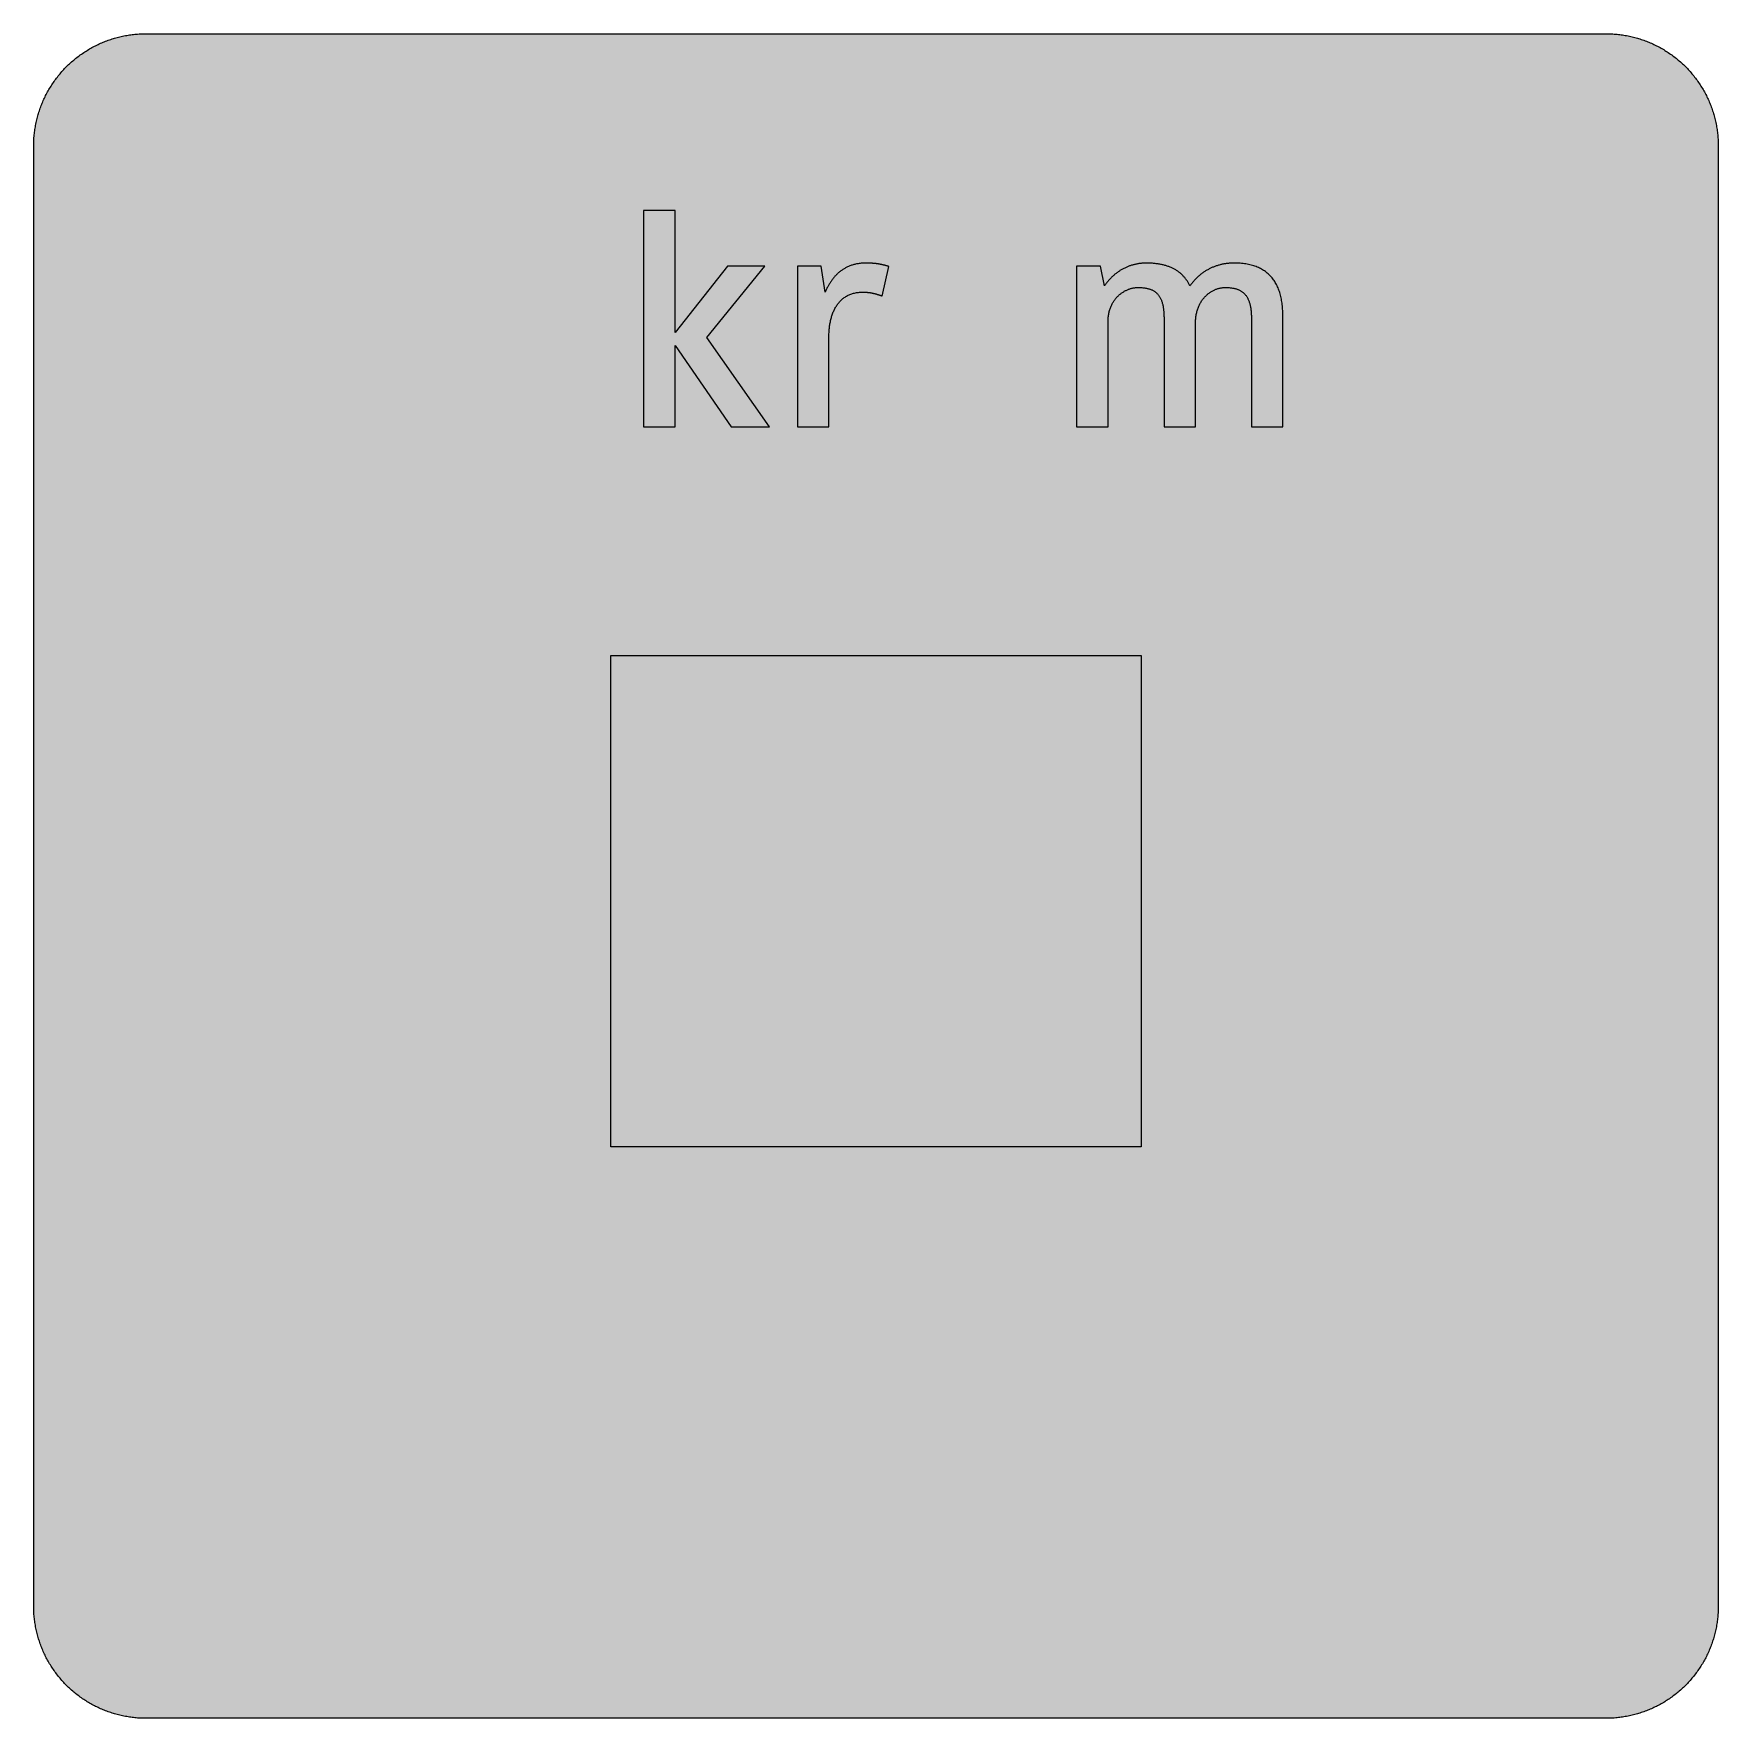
# Model space of a CAD drawing. Header units: millimetres. Extents: x 0 to 212, y 0 to 212.
import ezdxf

# ---------------------------------------------------------------- set-up
doc = ezdxf.new("R2010")
doc.units = ezdxf.units.MM

msp = doc.modelspace()

# ---------------------------------------------------------------- hatches: boundary and pattern name
for color, points in [(254, [(14.1633, 0.0536), (13.9878, 0.0533), (13.8125, 0.0559), (13.6373, 0.061), (13.462, 0.0686), (13.2893, 0.0787), (13.114, 0.0914), (12.9413, 0.1041), (12.7686, 0.1219), (12.5959, 0.1397), (12.4231, 0.16), (12.2504, 0.1829), (12.0777, 0.2057), (11.9075, 0.2337), (11.7373, 0.2616), (11.5672, 0.2921), (11.397, 0.3251), (11.2268, 0.3607), (11.0592, 0.3988), (10.8915, 0.4369), (10.7239, 0.4775), (10.5562, 0.5207), (10.3886, 0.5664), (10.2235, 0.6121), (10.0584, 0.6629), (9.8933, 0.7137), (9.7307, 0.7671), (9.5682, 0.8204), (9.4056, 0.8788), (9.2431, 0.9373), (9.083, 0.9982), (8.923, 1.0617), (8.763, 1.1252), (8.6055, 1.1938), (8.4455, 1.2624), (8.2906, 1.331), (8.1331, 1.4046), (7.9781, 1.4783), (7.8232, 1.5545), (7.6708, 1.6332), (7.5184, 1.7145), (7.366, 1.7958), (7.2161, 1.8796), (7.0663, 1.966), (6.919, 2.0523), (6.7716, 2.1438), (6.6243, 2.2352), (6.4795, 2.3266), (6.3348, 2.4232), (6.19, 2.5197), (6.0477, 2.6187), (5.908, 2.7178), (5.7683, 2.8194), (5.6286, 2.9235), (5.4915, 3.0302), (5.3543, 3.1369), (5.2197, 3.2461), (5.0851, 3.3579), (4.953, 3.4722), (4.8209, 3.5865), (4.6914, 3.7033), (4.5644, 3.8202), (4.4348, 3.9395), (4.3104, 4.0615), (4.1859, 4.1859), (4.0615, 4.3104), (3.9395, 4.4348), (3.8202, 4.5618), (3.7033, 4.6914), (3.5865, 4.8209), (3.4722, 4.953), (3.3579, 5.0851), (3.2487, 5.2197), (3.1369, 5.3543), (3.0302, 5.4915), (2.9235, 5.6286), (2.8194, 5.7683), (2.7178, 5.908), (2.6187, 6.0477), (2.5197, 6.19), (2.4232, 6.3348), (2.3266, 6.477), (2.2352, 6.6243), (2.1438, 6.7691), (2.0523, 6.9164), (1.966, 7.0663), (1.8796, 7.2161), (1.7958, 7.366), (1.7145, 7.5184), (1.6332, 7.6708), (1.5545, 7.8232), (1.4783, 7.9781), (1.4046, 8.1331), (1.331, 8.2906), (1.2598, 8.4455), (1.1913, 8.603), (1.1252, 8.763), (1.0592, 8.923), (0.9982, 9.083), (0.9373, 9.2431), (0.8763, 9.4056), (0.8204, 9.5682), (0.7645, 9.7307), (0.7112, 9.8933), (0.6604, 10.0584), (0.6121, 10.2235), (0.5639, 10.3911), (0.5207, 10.5562), (0.4775, 10.7239), (0.4343, 10.8915), (0.3962, 11.0592), (0.3607, 11.2268), (0.3251, 11.397), (0.2921, 11.5672), (0.2616, 11.7373), (0.2311, 11.9075), (0.2057, 12.0802), (0.1803, 12.2504), (0.1575, 12.4231), (0.1372, 12.5959), (0.1194, 12.7686), (0.1041, 12.9413), (0.0889, 13.1166), (0.0787, 13.2893), (0.0686, 13.4645), (0.061, 13.6373), (0.0559, 13.8125), (0.0508, 13.9878), (0.0508, 14.163), (0.0522, 197.6092), (0.0508, 197.7822), (0.0559, 197.9574), (0.061, 198.1327), (0.0686, 198.308), (0.0787, 198.4807), (0.0889, 198.6559), (0.1041, 198.8287), (0.1194, 199.0014), (0.1372, 199.1741), (0.1575, 199.3468), (0.1803, 199.5195), (0.2057, 199.6923), (0.2311, 199.8624), (0.2616, 200.0326), (0.2921, 200.2028), (0.3251, 200.373), (0.3607, 200.5432), (0.3962, 200.7108), (0.4343, 200.8784), (0.4775, 201.0461), (0.5207, 201.2137), (0.5639, 201.3814), (0.6121, 201.5465), (0.6604, 201.7116), (0.7112, 201.8767), (0.7645, 202.0392), (0.8204, 202.2018), (0.8763, 202.3643), (0.9373, 202.5269), (0.9982, 202.6869), (1.0592, 202.8469), (1.1252, 203.007), (1.1913, 203.1644), (1.2598, 203.3245), (1.331, 203.4794), (1.4046, 203.6369), (1.4783, 203.7918), (1.5545, 203.9468), (1.6332, 204.0992), (1.7145, 204.2516), (1.7958, 204.404), (1.8796, 204.5538), (1.966, 204.7037), (2.0523, 204.851), (2.1438, 204.9983), (2.2352, 205.1456), (2.3266, 205.2904), (2.4232, 205.4352), (2.5197, 205.58), (2.6187, 205.7222), (2.7178, 205.8619), (2.8194, 206.0016), (2.9235, 206.1413), (3.0302, 206.2785), (3.1369, 206.4156), (3.2487, 206.5503), (3.3579, 206.6849), (3.4722, 206.817), (3.5865, 206.949), (3.7033, 207.0786), (3.8202, 207.2056), (3.9395, 207.3351), (4.0615, 207.4596), (4.1859, 207.584), (4.3104, 207.7085), (4.4348, 207.8304), (4.5644, 207.9498), (4.6914, 208.0666), (4.8209, 208.1835), (4.953, 208.2978), (5.0851, 208.4121), (5.2197, 208.5213), (5.3543, 208.6331), (5.4915, 208.7397), (5.6286, 208.8464), (5.7683, 208.9506), (5.908, 209.0522), (6.0477, 209.1512), (6.19, 209.2503), (6.3348, 209.3468), (6.4795, 209.4433), (6.6243, 209.5348), (6.7716, 209.6262), (6.919, 209.7176), (7.0663, 209.804), (7.2161, 209.8904), (7.366, 209.9742), (7.5184, 210.0555), (7.6708, 210.1367), (7.8232, 210.2155), (7.9781, 210.2917), (8.1331, 210.3653), (8.2906, 210.439), (8.4455, 210.5101), (8.6055, 210.5787), (8.763, 210.6447), (8.923, 210.7108), (9.083, 210.7717), (9.2431, 210.8327), (9.4056, 210.8937), (9.5682, 210.9495), (9.7307, 211.0054), (9.8933, 211.0588), (10.0584, 211.1096), (10.2235, 211.1578), (10.3886, 211.2061), (10.5562, 211.2493), (10.7239, 211.2924), (10.8915, 211.3356), (11.0592, 211.3737), (11.2268, 211.4093), (11.397, 211.4448), (11.5672, 211.4779), (11.7373, 211.5083), (11.9075, 211.5388), (12.0777, 211.5642), (12.2504, 211.5896), (12.4231, 211.6125), (12.5959, 211.6328), (12.7686, 211.6506), (12.9413, 211.6658), (13.114, 211.6811), (13.2893, 211.6912), (13.462, 211.7014), (13.6373, 211.709), (13.8125, 211.7141), (13.9878, 211.7192), (14.163, 211.7192), (197.6078, 211.7203), (197.7822, 211.7192), (197.9574, 211.7141), (198.1327, 211.709), (198.3054, 211.7014), (198.4807, 211.6912), (198.6534, 211.6811), (198.8287, 211.6658), (199.0014, 211.6506), (199.1741, 211.6328), (199.3468, 211.6125), (199.5195, 211.5896), (199.6897, 211.5642), (199.8624, 211.5388), (200.0326, 211.5083), (200.2028, 211.4779), (200.373, 211.4448), (200.5432, 211.4093), (200.7108, 211.3737), (200.8784, 211.3356), (201.0461, 211.2924), (201.2137, 211.2493), (201.3788, 211.2061), (201.5465, 211.1578), (201.7116, 211.1096), (201.8767, 211.0588), (202.0392, 211.0054), (202.2018, 210.9495), (202.3643, 210.8937), (202.5269, 210.8327), (202.6869, 210.7717), (202.8469, 210.7108), (203.007, 210.6447), (203.167, 210.5787), (203.3245, 210.5101), (203.4794, 210.439), (203.6369, 210.3653), (203.7918, 210.2917), (203.9468, 210.2155), (204.0992, 210.1367), (204.2516, 210.0555), (204.404, 209.9742), (204.5538, 209.8904), (204.7037, 209.804), (204.8535, 209.7176), (205.0009, 209.6262), (205.1456, 209.5348), (205.293, 209.4433), (205.4352, 209.3468), (205.58, 209.2503), (205.7222, 209.1512), (205.8619, 209.0522), (206.0016, 208.9506), (206.1413, 208.8464), (206.2785, 208.7397), (206.4156, 208.6331), (206.5503, 208.5213), (206.6849, 208.4121), (206.817, 208.2978), (206.949, 208.1835), (207.0786, 208.0666), (207.2081, 207.9498), (207.3351, 207.8304), (207.4596, 207.7085), (207.584, 207.584), (207.7085, 207.4596), (207.8304, 207.3351), (207.9498, 207.2056), (208.0666, 207.0786), (208.1835, 206.949), (208.2978, 206.817), (208.4121, 206.6849), (208.5238, 206.5503), (208.6331, 206.4156), (208.7397, 206.2785), (208.8464, 206.1413), (208.9506, 206.0016), (209.0522, 205.8619), (209.1512, 205.7222), (209.2503, 205.58), (209.3468, 205.4352), (209.4433, 205.2904), (209.5348, 205.1456), (209.6262, 204.9983), (209.7176, 204.851), (209.804, 204.7037), (209.8904, 204.5538), (209.9742, 204.404), (210.0555, 204.2516), (210.1367, 204.0992), (210.2155, 203.9468), (210.2917, 203.7918), (210.3653, 203.6369), (210.439, 203.4794), (210.5076, 203.3245), (210.5762, 203.1644), (210.6447, 203.007), (210.7082, 202.8469), (210.7717, 202.6869), (210.8327, 202.5269), (210.8911, 202.3643), (210.9495, 202.2018), (211.0029, 202.0392), (211.0562, 201.8767), (211.107, 201.7116), (211.1578, 201.5465), (211.2035, 201.3814), (211.2493, 201.2137), (211.2924, 201.0461), (211.3331, 200.8784), (211.3712, 200.7108), (211.4093, 200.5432), (211.4448, 200.373), (211.4779, 200.2028), (211.5083, 200.0326), (211.5363, 199.8624), (211.5642, 199.6923), (211.5871, 199.5195), (211.6099, 199.3468), (211.6303, 199.1741), (211.648, 199.0014), (211.6658, 198.8287), (211.6785, 198.6559), (211.6912, 198.4807), (211.7014, 198.308), (211.709, 198.1327), (211.7141, 197.9574), (211.7166, 197.7822), (211.7166, 197.6069), (211.7189, 14.1647), (211.7166, 13.9878), (211.7141, 13.8125), (211.709, 13.6373), (211.7014, 13.4645), (211.6912, 13.2893), (211.6785, 13.1166), (211.6658, 12.9413), (211.648, 12.7686), (211.6303, 12.5959), (211.6099, 12.4231), (211.5871, 12.2504), (211.5642, 12.0802), (211.5363, 11.9075), (211.5083, 11.7373), (211.4779, 11.5672), (211.4448, 11.397), (211.4093, 11.2268), (211.3712, 11.0592), (211.3331, 10.8915), (211.2924, 10.7239), (211.2493, 10.5562), (211.2035, 10.3911), (211.1578, 10.2235), (211.107, 10.0584), (211.0562, 9.8933), (211.0029, 9.7307), (210.9495, 9.5682), (210.8911, 9.4056), (210.8327, 9.2431), (210.7717, 9.083), (210.7082, 8.923), (210.6447, 8.763), (210.5762, 8.603), (210.5076, 8.4455), (210.439, 8.2906), (210.3653, 8.1331), (210.2917, 7.9781), (210.2155, 7.8232), (210.1367, 7.6708), (210.0555, 7.5184), (209.9742, 7.366), (209.8904, 7.2161), (209.804, 7.0663), (209.7176, 6.9164), (209.6262, 6.7691), (209.5348, 6.6243), (209.4433, 6.477), (209.3468, 6.3348), (209.2503, 6.19), (209.1512, 6.0477), (209.0522, 5.908), (208.9506, 5.7683), (208.8464, 5.6286), (208.7397, 5.4915), (208.6331, 5.3543), (208.5238, 5.2197), (208.4121, 5.0851), (208.2978, 4.953), (208.1835, 4.8209), (208.0666, 4.6914), (207.9498, 4.5618), (207.8304, 4.4348), (207.7085, 4.3104), (207.584, 4.1859), (207.4596, 4.0615), (207.3351, 3.9395), (207.2081, 3.8202), (207.0786, 3.7033), (206.949, 3.5865), (206.817, 3.4722), (206.6849, 3.3579), (206.5503, 3.2461), (206.4156, 3.1369), (206.2785, 3.0302), (206.1413, 2.9235), (206.0016, 2.8194), (205.8619, 2.7178), (205.7222, 2.6187), (205.58, 2.5197), (205.4352, 2.4232), (205.293, 2.3266), (205.1456, 2.2352), (205.0009, 2.1438), (204.8535, 2.0523), (204.7037, 1.966), (204.5538, 1.8796), (204.404, 1.7958), (204.2516, 1.7145), (204.0992, 1.6332), (203.9468, 1.5545), (203.7918, 1.4783), (203.6369, 1.4046), (203.4794, 1.331), (203.3245, 1.2624), (203.167, 1.1938), (203.007, 1.1252), (202.8469, 1.0617), (202.6869, 0.9982), (202.5269, 0.9373), (202.3643, 0.8788), (202.2018, 0.8204), (202.0392, 0.7671), (201.8767, 0.7137), (201.7116, 0.6629), (201.5465, 0.6121), (201.3788, 0.5664), (201.2137, 0.5207), (201.0461, 0.4775), (200.8784, 0.4369), (200.7108, 0.3988), (200.5432, 0.3607), (200.373, 0.3251), (200.2028, 0.2921), (200.0326, 0.2616), (199.8624, 0.2337), (199.6897, 0.2057), (199.5195, 0.1829), (199.3468, 0.16), (199.1741, 0.1397), (199.0014, 0.1219), (198.8287, 0.1041), (198.6534, 0.0914), (198.4807, 0.0787), (198.3054, 0.0686), (198.1327, 0.061), (197.9574, 0.0559), (197.7822, 0.0533), (197.6069, 0.0533)]), (59, [(80.6429, 162.3314), (80.6429, 172.5369), (87.7066, 162.3314), (92.5174, 162.3314), (84.6406, 173.5458), (91.9357, 182.5099), (87.2409, 182.5099), (80.6429, 174.1657), (80.6429, 189.4953), (76.6851, 189.4953), (76.6851, 162.3314)]), (59, [(104.2377, 179.2496), (104.2772, 179.2478), (104.3153, 179.2478), (104.3559, 179.2478), (104.394, 179.2453), (104.4346, 179.2453), (104.4727, 179.2453), (104.5108, 179.2427), (104.5489, 179.2402), (104.587, 179.2402), (104.6251, 179.2376), (104.6632, 179.2351), (104.7013, 179.2326), (104.7394, 179.23), (104.7775, 179.2249), (104.8156, 179.2224), (104.8537, 179.2199), (104.8893, 179.2148), (104.9274, 179.2097), (104.9655, 179.2072), (105.0011, 179.2021), (105.0392, 179.197), (105.0747, 179.1919), (105.1128, 179.1868), (105.1484, 179.1818), (105.1865, 179.1741), (105.222, 179.1691), (105.2601, 179.164), (105.2957, 179.1564), (105.3338, 179.1487), (105.3694, 179.1411), (105.4075, 179.136), (105.443, 179.1284), (105.4811, 179.1183), (105.5167, 179.1106), (105.5548, 179.103), (105.5903, 179.0954), (105.6284, 179.0852), (105.6665, 179.0751), (105.7021, 179.0675), (105.7402, 179.0573), (105.7783, 179.0471), (105.8139, 179.037), (105.852, 179.0268), (105.8901, 179.0167), (105.9282, 179.004), (105.9663, 178.9938), (106.0044, 178.9811), (106.0425, 178.9709), (106.0806, 178.9582), (106.1187, 178.9455), (106.1568, 178.9328), (106.1974, 178.9201), (106.2355, 178.9074), (106.2761, 178.8947), (106.3142, 178.8795), (106.3549, 178.8668), (106.3955, 178.8516), (106.4336, 178.8363), (106.4743, 178.8211), (106.5149, 178.8084), (106.5555, 178.7906), (106.5987, 178.7754), (106.6394, 178.7601), (106.68, 178.7449), (107.4967, 182.4711), (107.4572, 182.4812), (107.4191, 182.4914), (107.381, 182.5015), (107.3455, 182.5142), (107.3074, 182.5244), (107.2693, 182.5346), (107.2337, 182.5447), (107.1956, 182.5549), (107.1575, 182.565), (107.122, 182.5752), (107.0839, 182.5854), (107.0483, 182.5955), (107.0102, 182.6057), (106.9746, 182.6158), (106.9365, 182.626), (106.8984, 182.6336), (106.8629, 182.6438), (106.8248, 182.6539), (106.7867, 182.6641), (106.7486, 182.6717), (106.713, 182.6819), (106.6749, 182.6895), (106.6368, 182.6997), (106.5962, 182.7073), (106.5581, 182.7149), (106.52, 182.7225), (106.4793, 182.7327), (106.4412, 182.7403), (106.4006, 182.7479), (106.36, 182.7555), (106.3193, 182.7632), (106.2787, 182.7708), (106.2355, 182.7784), (106.1949, 182.7835), (106.1517, 182.7911), (106.1085, 182.7987), (106.0653, 182.8038), (106.0221, 182.8114), (105.9764, 182.8165), (105.9307, 182.8216), (105.885, 182.8292), (105.8393, 182.8343), (105.7935, 182.8394), (105.7453, 182.8444), (105.697, 182.8495), (105.6462, 182.8546), (105.598, 182.8571), (105.5472, 182.8622), (105.4964, 182.8648), (105.443, 182.8698), (105.3922, 182.8724), (105.3363, 182.8775), (105.283, 182.88), (105.2271, 182.8825), (105.1712, 182.8851), (105.1154, 182.8876), (105.0569, 182.8902), (104.9985, 182.8902), (104.9376, 182.8927), (104.8766, 182.8927), (104.8156, 182.8952), (104.7521, 182.8952), (104.6886, 182.8952), (104.6226, 182.8952), (104.4981, 182.8952), (104.3711, 182.8902), (104.2492, 182.8851), (104.1273, 182.8775), (104.0079, 182.8673), (103.8911, 182.8546), (103.7742, 182.8394), (103.6599, 182.8241), (103.5482, 182.8038), (103.4364, 182.7835), (103.3272, 182.7606), (103.218, 182.7352), (103.1113, 182.7073), (103.0072, 182.6793), (102.9056, 182.6489), (102.804, 182.6158), (102.7024, 182.5803), (102.6033, 182.5422), (102.5068, 182.5041), (102.4128, 182.4634), (102.3188, 182.4228), (102.2248, 182.3771), (102.1334, 182.3314), (102.0445, 182.2831), (101.9556, 182.2348), (101.8692, 182.184), (101.7854, 182.1307), (101.7016, 182.0774), (101.6178, 182.0215), (101.5365, 181.9631), (101.4578, 181.9046), (101.379, 181.8437), (101.3028, 181.7802), (101.2266, 181.7167), (101.1504, 181.6532), (101.0793, 181.5871), (101.0056, 181.5186), (100.9371, 181.45), (100.8659, 181.3789), (100.7974, 181.3077), (100.7313, 181.2341), (100.6653, 181.1579), (100.6018, 181.0817), (100.5383, 181.0055), (100.4748, 180.9267), (100.4138, 180.848), (100.3554, 180.7667), (100.297, 180.6854), (100.2386, 180.6042), (100.1827, 180.5203), (100.1268, 180.434), (100.0735, 180.3476), (100.0201, 180.2613), (99.9668, 180.1749), (99.916, 180.086), (99.8677, 179.9946), (99.8169, 179.9057), (99.7687, 179.8142), (99.7229, 179.7202), (99.6772, 179.6288), (99.6315, 179.5348), (99.5858, 179.4408), (99.5426, 179.3443), (99.502, 179.2478), (98.9983, 182.5099), (96.0106, 182.5099), (96.0106, 162.3314), (99.9684, 162.3314), (99.9684, 173.5843), (99.9668, 173.7309), (99.9719, 173.8757), (99.9744, 174.0205), (99.982, 174.1653), (99.9896, 174.3075), (99.9998, 174.4497), (100.0125, 174.5894), (100.0252, 174.7291), (100.043, 174.8663), (100.0608, 175.0035), (100.0811, 175.1381), (100.1014, 175.2727), (100.1243, 175.4048), (100.1522, 175.5369), (100.1776, 175.6664), (100.2081, 175.7934), (100.2411, 175.9204), (100.2741, 176.0449), (100.3097, 176.1693), (100.3478, 176.2887), (100.3884, 176.4106), (100.4291, 176.5275), (100.4722, 176.6418), (100.5205, 176.7561), (100.5688, 176.8678), (100.6196, 176.9796), (100.6704, 177.0863), (100.7262, 177.1929), (100.7821, 177.2971), (100.8405, 177.3987), (100.904, 177.4977), (100.9675, 177.5943), (101.031, 177.6882), (101.0996, 177.7822), (101.1707, 177.8711), (101.2419, 177.96), (101.3181, 178.0438), (101.3943, 178.1277), (101.473, 178.2064), (101.5543, 178.2851), (101.6381, 178.3588), (101.7245, 178.4325), (101.8134, 178.501), (101.9048, 178.5671), (101.9988, 178.6306), (102.0928, 178.6915), (102.1918, 178.75), (102.2909, 178.8058), (102.395, 178.8566), (102.4992, 178.9049), (102.6084, 178.9532), (102.7176, 178.9938), (102.8319, 179.0344), (102.9462, 179.07), (103.063, 179.103), (103.185, 179.1335), (103.3069, 179.1614), (103.4313, 179.1843), (103.5583, 179.2021), (103.6904, 179.2199), (103.8225, 179.2326), (103.9571, 179.2402), (104.0968, 179.2453), (104.2365, 179.2478)]), (59, [(146.0306, 162.3314), (146.0306, 175.3302), (146.0297, 175.4759), (146.0348, 175.6181), (146.0424, 175.7604), (146.0551, 175.8975), (146.0678, 176.0322), (146.0856, 176.1668), (146.1033, 176.2963), (146.1262, 176.4259), (146.1516, 176.5503), (146.177, 176.6722), (146.2075, 176.7942), (146.2405, 176.911), (146.2761, 177.0278), (146.3116, 177.1396), (146.3523, 177.2514), (146.3929, 177.358), (146.4361, 177.4647), (146.4818, 177.5663), (146.5301, 177.6679), (146.5809, 177.767), (146.6317, 177.861), (146.685, 177.9549), (146.7409, 178.0464), (146.7993, 178.1353), (146.8577, 178.2216), (146.9187, 178.3055), (146.9796, 178.3867), (147.0431, 178.4655), (147.1092, 178.5417), (147.1752, 178.6179), (147.2413, 178.689), (147.3098, 178.7576), (147.3784, 178.8262), (147.4495, 178.8922), (147.5232, 178.9557), (147.5943, 179.0141), (147.668, 179.0725), (147.7416, 179.131), (147.8178, 179.1843), (147.894, 179.2351), (147.9702, 179.2859), (148.0464, 179.3316), (148.1252, 179.3773), (148.2039, 179.4205), (148.2801, 179.4612), (148.3589, 179.4993), (148.4376, 179.5348), (148.5163, 179.5704), (148.5976, 179.6009), (148.6764, 179.6313), (148.7551, 179.6593), (148.8338, 179.6847), (148.9126, 179.7075), (148.9913, 179.7304), (149.0701, 179.7482), (149.1488, 179.766), (149.2275, 179.7812), (149.3037, 179.7939), (149.3799, 179.8066), (149.4561, 179.8142), (149.5323, 179.8218), (149.606, 179.8269), (149.6822, 179.8295), (149.7533, 179.832), (149.8625, 179.8295), (149.9692, 179.8269), (150.0734, 179.8244), (150.175, 179.8193), (150.2766, 179.8117), (150.3731, 179.8015), (150.4696, 179.7914), (150.5636, 179.7787), (150.6576, 179.766), (150.749, 179.7482), (150.8354, 179.7304), (150.9243, 179.7126), (151.0081, 179.6923), (151.0919, 179.6694), (151.1732, 179.644), (151.2519, 179.6186), (151.3307, 179.5882), (151.4043, 179.5602), (151.4805, 179.5272), (151.5516, 179.4942), (151.6228, 179.4586), (151.6888, 179.4205), (151.7574, 179.3799), (151.8209, 179.3392), (151.8844, 179.2961), (151.9453, 179.2503), (152.0063, 179.2046), (152.0622, 179.1538), (152.1181, 179.103), (152.1739, 179.0497), (152.2273, 178.9963), (152.2781, 178.9379), (152.3263, 178.8795), (152.3746, 178.8185), (152.4203, 178.755), (152.4635, 178.689), (152.5067, 178.6204), (152.5473, 178.5518), (152.5854, 178.4807), (152.6235, 178.4071), (152.6591, 178.3309), (152.6946, 178.2521), (152.7251, 178.1708), (152.7581, 178.0896), (152.7861, 178.0032), (152.814, 177.9168), (152.8394, 177.8279), (152.8648, 177.7365), (152.8877, 177.6425), (152.9105, 177.546), (152.9309, 177.4469), (152.9486, 177.3453), (152.9664, 177.2437), (152.9817, 177.1371), (152.9944, 177.0304), (153.0071, 176.9186), (153.0172, 176.8069), (153.0274, 176.6926), (153.035, 176.5732), (153.0426, 176.4538), (153.0477, 176.3319), (153.0502, 176.2074), (153.0528, 176.0804), (153.0528, 175.9509), (153.0544, 162.3314), (157.0122, 162.3314), (157.0122, 176.1448), (157.0101, 176.3446), (157.005, 176.5452), (156.9999, 176.7408), (156.9898, 176.9364), (156.9771, 177.1269), (156.9618, 177.3149), (156.9441, 177.5003), (156.9237, 177.6806), (156.9009, 177.861), (156.8755, 178.0362), (156.845, 178.2089), (156.8145, 178.3817), (156.779, 178.5468), (156.7409, 178.7119), (156.7028, 178.8744), (156.657, 179.0319), (156.6113, 179.1868), (156.5631, 179.3392), (156.5097, 179.4891), (156.4564, 179.6364), (156.398, 179.7787), (156.337, 179.9184), (156.271, 180.0555), (156.2049, 180.1901), (156.1338, 180.3197), (156.0601, 180.4492), (155.9839, 180.5737), (155.9052, 180.6956), (155.8239, 180.8124), (155.7376, 180.9293), (155.6487, 181.041), (155.5572, 181.1503), (155.4607, 181.2544), (155.3616, 181.3585), (155.26, 181.4576), (155.1559, 181.5541), (155.0467, 181.6456), (154.9375, 181.7345), (154.8206, 181.8208), (154.7038, 181.9046), (154.5819, 181.9859), (154.4574, 182.0621), (154.3304, 182.1358), (154.1983, 182.2044), (154.0637, 182.2729), (153.9265, 182.3339), (153.7843, 182.3949), (153.6395, 182.4507), (153.4897, 182.5041), (153.3398, 182.5549), (153.1849, 182.6006), (153.0248, 182.6438), (152.8623, 182.6844), (152.6972, 182.72), (152.527, 182.753), (152.3543, 182.7835), (152.179, 182.8089), (151.9987, 182.8317), (151.8133, 182.8521), (151.6278, 182.8673), (151.4373, 182.88), (151.2418, 182.8876), (151.0436, 182.8927), (150.8404, 182.8952), (150.7439, 182.8952), (150.6474, 182.8927), (150.5509, 182.8902), (150.4544, 182.8851), (150.3578, 182.88), (150.2613, 182.8724), (150.1673, 182.8622), (150.0708, 182.8546), (149.9743, 182.8419), (149.8778, 182.8292), (149.7813, 182.8165), (149.6847, 182.8013), (149.5908, 182.7835), (149.4942, 182.7657), (149.3977, 182.7454), (149.3037, 182.7251), (149.2098, 182.7022), (149.1132, 182.6793), (149.0193, 182.6539), (148.9253, 182.6285), (148.8313, 182.6006), (148.7373, 182.5727), (148.6459, 182.5422), (148.5519, 182.5092), (148.4605, 182.4761), (148.3665, 182.4406), (148.275, 182.405), (148.1836, 182.3669), (148.0947, 182.3288), (148.0033, 182.2882), (147.9144, 182.245), (147.8229, 182.2018), (147.734, 182.1586), (147.6477, 182.1104), (147.5588, 182.0647), (147.4724, 182.0139), (147.386, 181.9631), (147.2997, 181.9123), (147.2133, 181.8589), (147.1295, 181.803), (147.0457, 181.7472), (146.9619, 181.6887), (146.878, 181.6278), (146.7968, 181.5668), (146.7155, 181.5059), (146.6342, 181.4398), (146.5555, 181.3763), (146.4767, 181.3077), (146.398, 181.2392), (146.3192, 181.168), (146.243, 181.0969), (146.1668, 181.0233), (146.0932, 180.9496), (146.0195, 180.8734), (145.9459, 180.7947), (145.8722, 180.7159), (145.8011, 180.6346), (145.7325, 180.5534), (145.6614, 180.4695), (145.5928, 180.3832), (145.5268, 180.2943), (145.4607, 180.2054), (145.3947, 180.1165), (145.3312, 180.025), (145.288, 180.1114), (145.2448, 180.2003), (145.1991, 180.2841), (145.1534, 180.3705), (145.1051, 180.4518), (145.0569, 180.533), (145.0061, 180.6143), (144.9553, 180.6931), (144.9019, 180.7718), (144.846, 180.848), (144.7902, 180.9217), (144.7343, 180.9953), (144.6759, 181.0664), (144.6174, 181.1376), (144.5539, 181.2061), (144.493, 181.2747), (144.4295, 181.3408), (144.3634, 181.4068), (144.2974, 181.4703), (144.2288, 181.5338), (144.1602, 181.5948), (144.0891, 181.6532), (144.018, 181.7116), (143.9443, 181.7675), (143.8707, 181.8234), (143.7945, 181.8767), (143.7157, 181.93), (143.637, 181.9808), (143.5583, 182.0316), (143.477, 182.0799), (143.3932, 182.1282), (143.3093, 182.1739), (143.223, 182.2171), (143.1366, 182.2602), (143.0477, 182.3009), (142.9563, 182.3415), (142.8648, 182.3796), (142.7734, 182.4177), (142.6794, 182.4533), (142.5829, 182.4888), (142.4864, 182.5219), (142.3873, 182.5523), (142.2883, 182.5828), (142.1867, 182.6133), (142.0851, 182.6412), (141.9809, 182.6666), (141.8742, 182.692), (141.7676, 182.7149), (141.6583, 182.7352), (141.5491, 182.7555), (141.4374, 182.7759), (141.3256, 182.7936), (141.2113, 182.8089), (141.0945, 182.8241), (140.9776, 182.8394), (140.8582, 182.8495), (140.7389, 182.8597), (140.6169, 182.8698), (140.495, 182.8775), (140.3706, 182.8851), (140.2461, 182.8902), (140.1166, 182.8927), (139.9896, 182.8952), (139.8575, 182.8952), (139.7635, 182.8952), (139.6695, 182.8927), (139.5755, 182.8902), (139.4816, 182.8851), (139.3876, 182.8775), (139.2936, 182.8698), (139.1996, 182.8622), (139.1056, 182.8521), (139.0142, 182.8394), (138.9202, 182.8267), (138.8288, 182.814), (138.7348, 182.7962), (138.6434, 182.7809), (138.5519, 182.7606), (138.4605, 182.7403), (138.369, 182.72), (138.2776, 182.6971), (138.1862, 182.6717), (138.0973, 182.6463), (138.0058, 182.6209), (137.9169, 182.593), (137.828, 182.5625), (137.7391, 182.532), (137.6502, 182.499), (137.5613, 182.4634), (137.475, 182.4304), (137.3861, 182.3923), (137.2997, 182.3542), (137.2133, 182.3136), (137.1295, 182.2729), (137.0432, 182.2323), (136.9593, 182.1866), (136.873, 182.1434), (136.7892, 182.0951), (136.7079, 182.0469), (136.6241, 181.9986), (136.5428, 181.9478), (136.4615, 181.8945), (136.3802, 181.8411), (136.2989, 181.7853), (136.2202, 181.7294), (136.1389, 181.671), (136.0627, 181.61), (135.984, 181.549), (135.9078, 181.4881), (135.829, 181.4246), (135.7554, 181.3585), (135.6792, 181.2925), (135.6055, 181.2239), (135.5319, 181.1528), (135.4582, 181.0817), (135.3845, 181.0106), (135.3134, 180.9344), (135.2448, 180.8607), (135.1737, 180.782), (135.1051, 180.7058), (135.0366, 180.6245), (134.968, 180.5432), (134.9019, 180.4594), (134.8359, 180.3756), (134.7724, 180.2892), (134.7064, 180.2028), (134.6454, 180.1139), (134.5819, 180.025), (134.0788, 182.5099), (131.0901, 182.5099), (131.0901, 162.3314), (135.049, 162.3314), (135.049, 175.563), (135.0493, 175.6994), (135.0543, 175.834), (135.062, 175.9661), (135.0721, 176.0957), (135.0874, 176.2227), (135.1026, 176.3497), (135.1229, 176.4716), (135.1458, 176.591), (135.1712, 176.7103), (135.1991, 176.8272), (135.2296, 176.9389), (135.2626, 177.0507), (135.2982, 177.1599), (135.3337, 177.2666), (135.3744, 177.3707), (135.4176, 177.4723), (135.4607, 177.5739), (135.509, 177.6705), (135.5573, 177.767), (135.6081, 177.8584), (135.6589, 177.9499), (135.7147, 178.0388), (135.7706, 178.1251), (135.8265, 178.2089), (135.8875, 178.2902), (135.9484, 178.3715), (136.0094, 178.4477), (136.0729, 178.5239), (136.1389, 178.595), (136.205, 178.6661), (136.2735, 178.7347), (136.3421, 178.8033), (136.4132, 178.8668), (136.4844, 178.9303), (136.5555, 178.9887), (136.6291, 179.0471), (136.7028, 179.103), (136.779, 179.1564), (136.8527, 179.2072), (136.9289, 179.258), (137.0051, 179.3062), (137.0838, 179.3494), (137.16, 179.3926), (137.2387, 179.4358), (137.3175, 179.4739), (137.3962, 179.512), (137.4724, 179.545), (137.5512, 179.578), (137.6299, 179.6085), (137.7086, 179.639), (137.7874, 179.6644), (137.8661, 179.6898), (137.9449, 179.7126), (138.0236, 179.7329), (138.0998, 179.7507), (138.1785, 179.7685), (138.2547, 179.7837), (138.3309, 179.7964), (138.4071, 179.8066), (138.4808, 179.8168), (138.5545, 179.8218), (138.6281, 179.8269), (138.7018, 179.8295), (138.7729, 179.832), (138.8821, 179.8295), (138.9863, 179.8295), (139.0904, 179.8244), (139.1945, 179.8193), (139.2936, 179.8117), (139.3927, 179.8041), (139.4892, 179.7939), (139.5832, 179.7837), (139.6746, 179.771), (139.766, 179.7558), (139.8549, 179.7406), (139.9413, 179.7228), (140.0277, 179.7025), (140.1089, 179.6821), (140.1902, 179.6593), (140.2715, 179.6339), (140.3477, 179.6085), (140.4239, 179.5805), (140.4976, 179.5501), (140.5687, 179.517), (140.6398, 179.484), (140.7084, 179.4485), (140.7744, 179.4104), (140.8405, 179.3697), (140.904, 179.3291), (140.9649, 179.2859), (141.0233, 179.2402), (141.0818, 179.1919), (141.1376, 179.1437), (141.191, 179.0929), (141.2443, 179.037), (141.2951, 178.9811), (141.3459, 178.9252), (141.3916, 178.8643), (141.4374, 178.8008), (141.4831, 178.7373), (141.5237, 178.6712), (141.5644, 178.6026), (141.605, 178.5315), (141.6431, 178.4579), (141.6787, 178.3817), (141.7117, 178.3029), (141.7447, 178.2242), (141.7752, 178.1404), (141.8057, 178.054), (141.8336, 177.9676), (141.859, 177.8762), (141.8844, 177.7848), (141.9073, 177.6908), (141.9276, 177.5917), (141.9479, 177.4927), (141.9682, 177.3885), (141.9835, 177.2844), (141.9987, 177.1752), (142.0139, 177.0659), (142.0266, 176.9516), (142.0368, 176.8373), (142.047, 176.718), (142.0546, 176.5986), (142.0597, 176.4741), (142.0647, 176.3471), (142.0698, 176.2176), (142.0724, 176.0855), (142.0724, 175.9509), (142.0731, 162.3314)]), (30, [(72.548, 133.58), (139.223, 133.58), (139.223, 71.8439), (72.548, 71.8439)])]:
    msp.add_hatch(color=color).paths.add_polyline_path(points)
h = msp.add_hatch(color=59)
h.paths.add_polyline_path([(14.1633, 3.5814), (13.8887, 3.5839), (13.6169, 3.5941), (13.3477, 3.6119), (13.081, 3.6347), (12.8143, 3.6652), (12.5501, 3.7008), (12.2885, 3.7465), (12.0294, 3.7948), (11.7729, 3.8506), (11.5164, 3.9141), (11.2649, 3.9827), (11.016, 4.0564), (10.7671, 4.1351), (10.5232, 4.2215), (10.2819, 4.3129), (10.0432, 4.412), (9.8069, 4.5161), (9.5733, 4.6228), (9.3447, 4.7371), (9.1186, 4.8565), (8.8951, 4.9809), (8.6741, 5.113), (8.4582, 5.2476), (8.2448, 5.3873), (8.0366, 5.5321), (7.8308, 5.682), (7.6276, 5.8369), (7.4295, 5.9969), (7.2365, 6.1595), (7.046, 6.3297), (6.8605, 6.5024), (6.6777, 6.6802), (6.5024, 6.8605), (6.3271, 7.046), (6.1595, 7.2365), (5.9969, 7.432), (5.8369, 7.6302), (5.682, 7.8308), (5.5321, 8.0366), (5.3873, 8.2448), (5.2451, 8.4582), (5.1105, 8.6741), (4.9809, 8.8951), (4.8565, 9.1186), (4.7371, 9.3447), (4.6228, 9.5758), (4.5136, 9.8069), (4.4094, 10.0432), (4.3129, 10.2819), (4.2215, 10.5232), (4.1351, 10.7696), (4.0538, 11.016), (3.9802, 11.2649), (3.9116, 11.5189), (3.8506, 11.7729), (3.7948, 12.0294), (3.744, 12.2911), (3.7008, 12.5527), (3.6627, 12.8143), (3.6322, 13.081), (3.6093, 13.3502), (3.5916, 13.6195), (3.5814, 13.8913), (3.5789, 14.163), (3.58, 197.6092), (3.5814, 197.8812), (3.5916, 198.153), (3.6093, 198.4223), (3.6322, 198.689), (3.6627, 198.9557), (3.7008, 199.2198), (3.744, 199.4814), (3.7948, 199.7405), (3.8506, 199.9971), (3.9116, 200.2536), (3.9802, 200.5051), (4.0538, 200.754), (4.1351, 201.0029), (4.2215, 201.2467), (4.3129, 201.488), (4.4094, 201.7268), (4.5136, 201.963), (4.6228, 202.1967), (4.7371, 202.4253), (4.8565, 202.6514), (4.9809, 202.8749), (5.1105, 203.0959), (5.2451, 203.3118), (5.3873, 203.5251), (5.5321, 203.7334), (5.682, 203.9391), (5.8369, 204.1423), (5.9969, 204.3405), (6.1595, 204.5335), (6.3271, 204.724), (6.5024, 204.9094), (6.6777, 205.0923), (6.8605, 205.2676), (7.046, 205.4428), (7.2365, 205.6105), (7.4295, 205.773), (7.6276, 205.933), (7.8308, 206.088), (8.0366, 206.2378), (8.2448, 206.3826), (8.4582, 206.5249), (8.6741, 206.6595), (8.8951, 206.789), (9.1186, 206.9135), (9.3447, 207.0329), (9.5733, 207.1472), (9.8069, 207.2564), (10.0432, 207.3605), (10.2819, 207.457), (10.5232, 207.5485), (10.7671, 207.6348), (11.016, 207.7161), (11.2649, 207.7898), (11.5164, 207.8584), (11.7729, 207.9193), (12.0294, 207.9752), (12.2885, 208.026), (12.5501, 208.0692), (12.8143, 208.1073), (13.081, 208.1378), (13.3477, 208.1606), (13.6169, 208.1784), (13.8887, 208.1886), (14.163, 208.1911), (197.6078, 208.1925), (197.8787, 208.1886), (198.1505, 208.1784), (198.4197, 208.1606), (198.689, 208.1378), (198.9557, 208.1073), (199.2173, 208.0692), (199.4789, 208.026), (199.7405, 207.9752), (199.9971, 207.9193), (200.2511, 207.8584), (200.5051, 207.7898), (200.754, 207.7161), (201.0004, 207.6348), (201.2467, 207.5485), (201.488, 207.457), (201.7268, 207.3605), (201.963, 207.2564), (202.1942, 207.1472), (202.4253, 207.0329), (202.6514, 206.9135), (202.8749, 206.789), (203.0959, 206.6595), (203.3118, 206.5249), (203.5251, 206.3826), (203.7334, 206.2378), (203.9391, 206.088), (204.1398, 205.933), (204.3379, 205.773), (204.5335, 205.6105), (204.724, 205.4428), (204.9094, 205.2676), (205.0898, 205.0923), (205.2676, 204.9094), (205.4403, 204.724), (205.6105, 204.5335), (205.773, 204.3405), (205.933, 204.1423), (206.088, 203.9391), (206.2378, 203.7334), (206.3826, 203.5251), (206.5223, 203.3118), (206.6569, 203.0959), (206.789, 202.8749), (206.9135, 202.6514), (207.0329, 202.4253), (207.1472, 202.1967), (207.2538, 201.963), (207.358, 201.7268), (207.457, 201.488), (207.5485, 201.2467), (207.6348, 201.0029), (207.7136, 200.754), (207.7872, 200.5051), (207.8558, 200.2536), (207.9193, 199.9971), (207.9752, 199.7405), (208.0235, 199.4814), (208.0692, 199.2198), (208.1047, 198.9557), (208.1352, 198.689), (208.1581, 198.4223), (208.1759, 198.153), (208.186, 197.8812), (208.1911, 197.6069), (208.1911, 14.1647), (208.186, 13.8913), (208.1759, 13.6195), (208.1581, 13.3502), (208.1352, 13.081), (208.1047, 12.8143), (208.0692, 12.5527), (208.0235, 12.2911), (207.9752, 12.0294), (207.9193, 11.7729), (207.8558, 11.5189), (207.7872, 11.2649), (207.7136, 11.016), (207.6348, 10.7696), (207.5485, 10.5232), (207.457, 10.2819), (207.358, 10.0432), (207.2538, 9.8069), (207.1472, 9.5758), (207.0329, 9.3447), (206.9135, 9.1186), (206.789, 8.8951), (206.6569, 8.6741), (206.5223, 8.4582), (206.3826, 8.2448), (206.2378, 8.0366), (206.088, 7.8308), (205.933, 7.6302), (205.773, 7.432), (205.6105, 7.2365), (205.4403, 7.046), (205.2676, 6.8605), (205.0898, 6.6802), (204.9094, 6.5024), (204.724, 6.3297), (204.5335, 6.1595), (204.3379, 5.9969), (204.1398, 5.8369), (203.9391, 5.682), (203.7334, 5.5321), (203.5251, 5.3873), (203.3118, 5.2476), (203.0959, 5.113), (202.8749, 4.9809), (202.6514, 4.8565), (202.4253, 4.7371), (202.1942, 4.6228), (201.963, 4.5161), (201.7268, 4.412), (201.488, 4.3129), (201.2467, 4.2215), (201.0004, 4.1351), (200.754, 4.0564), (200.5051, 3.9827), (200.2511, 3.9141), (199.9971, 3.8506), (199.7405, 3.7948), (199.4789, 3.7465), (199.2173, 3.7008), (198.9557, 3.6652), (198.689, 3.6347), (198.4197, 3.6119), (198.1505, 3.5941), (197.8787, 3.5839), (197.6069, 3.5789)])
h.paths.add_polyline_path([(14.1633, 8.8731), (14.0259, 8.8748), (13.8887, 8.8798), (13.7541, 8.8875), (13.622, 8.9002), (13.4874, 8.9154), (13.3553, 8.9332), (13.2258, 8.9535), (13.0962, 8.9789), (12.9667, 9.0068), (12.8397, 9.0373), (12.7127, 9.0729), (12.5882, 9.1084), (12.4663, 9.1491), (12.3419, 9.1923), (12.2225, 9.238), (12.1031, 9.2888), (11.9837, 9.3396), (11.8694, 9.3929), (11.7526, 9.4513), (11.6408, 9.5098), (11.5291, 9.5733), (11.4198, 9.6368), (11.3106, 9.7053), (11.2039, 9.7765), (11.0998, 9.8476), (10.9957, 9.9238), (10.8966, 10), (10.7975, 10.0787), (10.6985, 10.1625), (10.6045, 10.2464), (10.5105, 10.3327), (10.4216, 10.4216), (10.3327, 10.5131), (10.2464, 10.6045), (10.16, 10.701), (10.0787, 10.7975), (10, 10.8966), (9.9212, 10.9982), (9.8476, 11.0998), (9.7739, 11.2039), (9.7053, 11.3106), (9.6368, 11.4198), (9.5707, 11.5291), (9.5098, 11.6408), (9.4488, 11.7551), (9.3929, 11.8694), (9.337, 11.9863), (9.2862, 12.1031), (9.238, 12.2225), (9.1923, 12.3444), (9.1491, 12.4663), (9.1084, 12.5908), (9.0703, 12.7152), (9.0373, 12.8397), (9.0068, 12.9692), (8.9789, 13.0962), (8.9535, 13.2258), (8.9306, 13.3579), (8.9129, 13.4899), (8.8976, 13.622), (8.8849, 13.7566), (8.8773, 13.8913), (8.8722, 14.0259), (8.8697, 14.163), (8.8717, 197.6092), (8.8722, 197.7441), (8.8773, 197.8812), (8.8849, 198.0159), (8.8976, 198.1479), (8.9129, 198.2826), (8.9306, 198.4146), (8.9535, 198.5442), (8.9789, 198.6737), (9.0068, 198.8033), (9.0373, 198.9303), (9.0703, 199.0573), (9.1084, 199.1817), (9.1491, 199.3036), (9.1923, 199.4281), (9.238, 199.5475), (9.2862, 199.6669), (9.337, 199.7862), (9.3929, 199.9005), (9.4488, 200.0174), (9.5098, 200.1291), (9.5707, 200.2409), (9.6368, 200.3501), (9.7053, 200.4593), (9.7739, 200.566), (9.8476, 200.6702), (9.9212, 200.7743), (10, 200.8734), (10.0787, 200.9724), (10.16, 201.0715), (10.2464, 201.1655), (10.3327, 201.2594), (10.4216, 201.3483), (10.5105, 201.4372), (10.6045, 201.5236), (10.6985, 201.61), (10.7975, 201.6912), (10.8966, 201.77), (10.9957, 201.8487), (11.0998, 201.9224), (11.2039, 201.996), (11.3106, 202.0646), (11.4198, 202.1332), (11.5291, 202.1992), (11.6408, 202.2602), (11.7526, 202.3212), (11.8694, 202.377), (11.9837, 202.4329), (12.1031, 202.4837), (12.2225, 202.532), (12.3419, 202.5777), (12.4663, 202.6209), (12.5882, 202.6615), (12.7127, 202.6996), (12.8397, 202.7326), (12.9667, 202.7631), (13.0962, 202.7911), (13.2258, 202.8165), (13.3553, 202.8393), (13.4874, 202.8571), (13.622, 202.8723), (13.7541, 202.885), (13.8887, 202.8927), (14.0259, 202.8977), (14.163, 202.9003), (197.6078, 202.9008), (197.7441, 202.8977), (197.8787, 202.8927), (198.0133, 202.885), (198.1479, 202.8723), (198.28, 202.8571), (198.4121, 202.8393), (198.5442, 202.8165), (198.6737, 202.7911), (198.8007, 202.7631), (198.9303, 202.7326), (199.0547, 202.6996), (199.1792, 202.6615), (199.3036, 202.6209), (199.4256, 202.5777), (199.5475, 202.532), (199.6669, 202.4837), (199.7837, 202.4329), (199.9005, 202.377), (200.0148, 202.3212), (200.1291, 202.2602), (200.2409, 202.1992), (200.3501, 202.1332), (200.4593, 202.0646), (200.566, 201.996), (200.6702, 201.9224), (200.7718, 201.8487), (200.8734, 201.77), (200.9724, 201.6912), (201.0689, 201.61), (201.1655, 201.5236), (201.2569, 201.4372), (201.3483, 201.3483), (201.4372, 201.2594), (201.5236, 201.1655), (201.6074, 201.0715), (201.6912, 200.9724), (201.77, 200.8734), (201.8462, 200.7743), (201.9224, 200.6702), (201.9935, 200.566), (202.0646, 200.4593), (202.1332, 200.3501), (202.1967, 200.2409), (202.2602, 200.1291), (202.3186, 200.0174), (202.377, 199.9005), (202.4304, 199.7862), (202.4812, 199.6669), (202.532, 199.5475), (202.5777, 199.4281), (202.6209, 199.3036), (202.6615, 199.1817), (202.6971, 199.0573), (202.7326, 198.9303), (202.7631, 198.8033), (202.7911, 198.6737), (202.8165, 198.5442), (202.8368, 198.4146), (202.8546, 198.2826), (202.8698, 198.1479), (202.8825, 198.0159), (202.8901, 197.8812), (202.8952, 197.7441), (202.8977, 197.6069), (202.8994, 14.1647), (202.8952, 14.0259), (202.8901, 13.8913), (202.8825, 13.7566), (202.8698, 13.622), (202.8546, 13.4899), (202.8368, 13.3579), (202.8165, 13.2258), (202.7911, 13.0962), (202.7631, 12.9692), (202.7326, 12.8397), (202.6971, 12.7152), (202.6615, 12.5908), (202.6209, 12.4663), (202.5777, 12.3444), (202.532, 12.2225), (202.4812, 12.1031), (202.4304, 11.9863), (202.377, 11.8694), (202.3186, 11.7551), (202.2602, 11.6408), (202.1967, 11.5291), (202.1332, 11.4198), (202.0646, 11.3106), (201.9935, 11.2039), (201.9224, 11.0998), (201.8462, 10.9982), (201.77, 10.8966), (201.6912, 10.7975), (201.6074, 10.701), (201.5236, 10.6045), (201.4372, 10.5131), (201.3483, 10.4216), (201.2569, 10.3327), (201.1655, 10.2464), (201.0689, 10.1625), (200.9724, 10.0787), (200.8734, 10), (200.7718, 9.9238), (200.6702, 9.8476), (200.566, 9.7765), (200.4593, 9.7053), (200.3501, 9.6368), (200.2409, 9.5733), (200.1291, 9.5098), (200.0148, 9.4513), (199.9005, 9.3929), (199.7837, 9.3396), (199.6669, 9.2888), (199.5475, 9.238), (199.4256, 9.1923), (199.3036, 9.1491), (199.1792, 9.1084), (199.0547, 9.0729), (198.9303, 9.0373), (198.8007, 9.0068), (198.6737, 8.9789), (198.5442, 8.9535), (198.4121, 8.9332), (198.28, 8.9154), (198.1479, 8.9002), (198.0133, 8.8875), (197.8787, 8.8798), (197.7441, 8.8748), (197.6069, 8.8722)], flags=16)
h = msp.add_hatch(color=59)
edge = h.paths.add_edge_path()
edge.add_line((63.1031, 161.9426), (63.3324, 161.9428))
edge.add_line((63.3324, 161.9428), (63.5584, 161.9504))
edge.add_line((63.5584, 161.9504), (63.7845, 161.9606))
edge.add_line((63.7845, 161.9606), (64.008, 161.9758))
edge.add_line((64.008, 161.9758), (64.229, 161.9936))
edge.add_line((64.229, 161.9936), (64.4474, 162.0164))
edge.add_line((64.4474, 162.0164), (64.6608, 162.0444))
edge.add_line((64.6608, 162.0444), (64.8741, 162.0774))
edge.add_line((64.8741, 162.0774), (65.085, 162.1155))
edge.add_line((65.085, 162.1155), (65.2932, 162.1561))
edge.add_line((65.2932, 162.1561), (65.499, 162.2019))
edge.add_line((65.499, 162.2019), (65.7022, 162.2527))
edge.add_line((65.7022, 162.2527), (65.9003, 162.3085))
edge.add_line((65.9003, 162.3085), (66.0984, 162.3695))
edge.add_line((66.0984, 162.3695), (66.294, 162.433))
edge.add_line((66.294, 162.433), (66.4845, 162.5041))
edge.add_line((66.4845, 162.5041), (66.6725, 162.5778))
edge.add_line((66.6725, 162.5778), (66.8579, 162.6565))
edge.add_line((66.8579, 162.6565), (67.0408, 162.7429))
edge.add_line((67.0408, 162.7429), (67.2211, 162.8318))
edge.add_line((67.2211, 162.8318), (67.3964, 162.9258))
edge.add_line((67.3964, 162.9258), (67.5691, 163.0248))
edge.add_line((67.5691, 163.0248), (67.7393, 163.1315))
edge.add_line((67.7393, 163.1315), (67.9069, 163.2407))
edge.add_line((67.9069, 163.2407), (68.0695, 163.355))
edge.add_line((68.0695, 163.355), (68.232, 163.4769))
edge.add_line((68.232, 163.4769), (68.387, 163.6014))
edge.add_line((68.387, 163.6014), (68.5419, 163.7335))
edge.add_line((68.5419, 163.7335), (68.6918, 163.8706))
edge.add_line((68.6918, 163.8706), (68.8391, 164.0129))
edge.add_line((68.8391, 164.0129), (68.9813, 164.1602))
edge.add_line((68.9813, 164.1602), (69.121, 164.3126))
edge.add_line((69.121, 164.3126), (69.2582, 164.4726))
edge.add_line((69.2582, 164.4726), (69.3903, 164.6377))
edge.add_line((69.3903, 164.6377), (69.5173, 164.8079))
edge.add_line((69.5173, 164.8079), (69.6417, 164.9832))
edge.add_line((69.6417, 164.9832), (69.7636, 165.1635))
edge.add_line((69.7636, 165.1635), (69.8805, 165.3515))
edge.add_line((69.8805, 165.3515), (69.9948, 165.5445))
edge.add_line((69.9948, 165.5445), (70.104, 165.7452))
edge.add_line((70.104, 165.7452), (70.2107, 165.9484))
edge.add_line((70.2107, 165.9484), (70.3123, 166.1617))
edge.add_line((70.3123, 166.1617), (70.4088, 166.3776))
edge.add_line((70.4088, 166.3776), (70.5028, 166.6011))
edge.add_line((70.5028, 166.6011), (70.5917, 166.8297))
edge.add_line((70.5917, 166.8297), (70.6755, 167.066))
edge.add_line((70.6755, 167.066), (70.7568, 167.3073))
edge.add_line((70.7568, 167.3073), (70.833, 167.5562))
edge.add_line((70.833, 167.5562), (70.9066, 167.8102))
edge.add_line((70.9066, 167.8102), (70.9752, 168.0718))
edge.add_line((70.9752, 168.0718), (71.0387, 168.3385))
edge.add_line((71.0387, 168.3385), (71.0971, 168.6128))
edge.add_line((71.0971, 168.6128), (71.1505, 168.8922))
edge.add_line((71.1505, 168.8922), (71.2013, 169.1792))
edge.add_line((71.2013, 169.1792), (71.247, 169.4739))
edge.add_line((71.247, 169.4739), (71.2876, 169.7736))
edge.add_line((71.2876, 169.7736), (71.3232, 170.0809))
edge.add_line((71.3232, 170.0809), (71.3562, 170.3934))
edge.add_line((71.3562, 170.3934), (71.3816, 170.7134))
edge.add_line((71.3816, 170.7134), (71.4045, 171.0411))
edge.add_line((71.4045, 171.0411), (71.4223, 171.3763))
edge.add_line((71.4223, 171.3763), (71.435, 171.7167))
edge.add_line((71.435, 171.7167), (71.4426, 172.0647))
edge.add_line((71.4426, 172.0647), (71.4451, 172.4177))
edge.add_line((71.4451, 172.4177), (71.4426, 172.7733))
edge.add_line((71.4426, 172.7733), (71.435, 173.1213))
edge.add_line((71.435, 173.1213), (71.4223, 173.4617))
edge.add_line((71.4223, 173.4617), (71.4045, 173.797))
edge.add_line((71.4045, 173.797), (71.3816, 174.1221))
edge.add_line((71.3816, 174.1221), (71.3562, 174.4447))
edge.add_line((71.3562, 174.4447), (71.3232, 174.7571))
edge.add_line((71.3232, 174.7571), (71.2876, 175.0644))
edge.add_line((71.2876, 175.0644), (71.247, 175.3641))
edge.add_line((71.247, 175.3641), (71.2013, 175.6562))
edge.add_line((71.2013, 175.6562), (71.1505, 175.9433))
edge.add_line((71.1505, 175.9433), (71.0971, 176.2252))
edge.add_line((71.0971, 176.2252), (71.0387, 176.497))
edge.add_line((71.0387, 176.497), (70.9752, 176.7662))
edge.add_line((70.9752, 176.7662), (70.9066, 177.0253))
edge.add_line((70.9066, 177.0253), (70.833, 177.2818))
edge.add_line((70.833, 177.2818), (70.7568, 177.5282))
edge.add_line((70.7568, 177.5282), (70.6755, 177.7721))
edge.add_line((70.6755, 177.7721), (70.5917, 178.0057))
edge.add_line((70.5917, 178.0057), (70.5028, 178.2369))
edge.add_line((70.5028, 178.2369), (70.4088, 178.4604))
edge.add_line((70.4088, 178.4604), (70.3123, 178.6763))
edge.add_line((70.3123, 178.6763), (70.2107, 178.8871))
edge.add_line((70.2107, 178.8871), (70.104, 179.0929))
edge.add_line((70.104, 179.0929), (69.9948, 179.2935))
edge.add_line((69.9948, 179.2935), (69.8805, 179.4866))
edge.add_line((69.8805, 179.4866), (69.7636, 179.6745))
edge.add_line((69.7636, 179.6745), (69.6417, 179.8549))
edge.add_line((69.6417, 179.8549), (69.5173, 180.0301))
edge.add_line((69.5173, 180.0301), (69.3903, 180.2003))
edge.add_line((69.3903, 180.2003), (69.2582, 180.3654))
edge.add_line((69.2582, 180.3654), (69.121, 180.5229))
edge.add_line((69.121, 180.5229), (68.9813, 180.6778))
edge.add_line((68.9813, 180.6778), (68.8391, 180.8251))
edge.add_line((68.8391, 180.8251), (68.6918, 180.9674))
edge.add_line((68.6918, 180.9674), (68.5419, 181.1045))
edge.add_line((68.5419, 181.1045), (68.387, 181.2341))
edge.add_line((68.387, 181.2341), (68.232, 181.3611))
edge.add_line((68.232, 181.3611), (68.0695, 181.4805))
edge.add_line((68.0695, 181.4805), (67.9069, 181.5973))
edge.add_line((67.9069, 181.5973), (67.7393, 181.7065))
edge.add_line((67.7393, 181.7065), (67.5691, 181.8107))
edge.add_line((67.5691, 181.8107), (67.3964, 181.9123))
edge.add_line((67.3964, 181.9123), (67.2211, 182.0062))
edge.add_line((67.2211, 182.0062), (67.0408, 182.0951))
edge.add_line((67.0408, 182.0951), (66.8579, 182.179))
edge.add_line((66.8579, 182.179), (66.6725, 182.2602))
edge.add_line((66.6725, 182.2602), (66.4845, 182.3339))
edge.add_line((66.4845, 182.3339), (66.294, 182.4025))
edge.add_line((66.294, 182.4025), (66.0984, 182.4685))
edge.add_line((66.0984, 182.4685), (65.9003, 182.5295))
edge.add_line((65.9003, 182.5295), (65.7022, 182.5828))
edge.add_line((65.7022, 182.5828), (65.499, 182.6336))
edge.add_line((65.499, 182.6336), (65.2932, 182.6819))
edge.add_line((65.2932, 182.6819), (65.085, 182.7225))
edge.add_line((65.085, 182.7225), (64.8741, 182.7581))
edge.add_line((64.8741, 182.7581), (64.6608, 182.7911))
edge.add_line((64.6608, 182.7911), (64.4474, 182.819))
edge.add_line((64.4474, 182.819), (64.229, 182.8419))
edge.add_line((64.229, 182.8419), (64.008, 182.8622))
edge.add_line((64.008, 182.8622), (63.7845, 182.8775))
edge.add_line((63.7845, 182.8775), (63.5584, 182.8876))
edge.add_line((63.5584, 182.8876), (63.3324, 182.8927))
edge.add_line((63.3324, 182.8927), (63.1012, 182.8952))
edge.add_line((63.1012, 182.8952), (62.8726, 182.8927))
edge.add_line((62.8726, 182.8927), (62.644, 182.8876))
edge.add_line((62.644, 182.8876), (62.418, 182.8775))
edge.add_line((62.418, 182.8775), (62.197, 182.8622))
edge.add_line((62.197, 182.8622), (61.976, 182.8419))
edge.add_line((61.976, 182.8419), (61.7576, 182.819))
edge.add_line((61.7576, 182.819), (61.5417, 182.7911))
edge.add_line((61.5417, 182.7911), (61.3283, 182.7581))
edge.add_line((61.3283, 182.7581), (61.1175, 182.7225))
edge.add_line((61.1175, 182.7225), (60.9092, 182.6819))
edge.add_line((60.9092, 182.6819), (60.7035, 182.6336))
edge.add_line((60.7035, 182.6336), (60.5028, 182.5828))
edge.add_line((60.5028, 182.5828), (60.3021, 182.5295))
edge.add_line((60.3021, 182.5295), (60.104, 182.4685))
edge.add_line((60.104, 182.4685), (59.911, 182.4025))
edge.add_line((59.911, 182.4025), (59.7205, 182.3339))
edge.add_line((59.7205, 182.3339), (59.53, 182.2602))
edge.add_line((59.53, 182.2602), (59.3446, 182.179))
edge.add_line((59.3446, 182.179), (59.1617, 182.0951))
edge.add_line((59.1617, 182.0951), (58.9839, 182.0062))
edge.add_line((58.9839, 182.0062), (58.8061, 181.9123))
edge.add_line((58.8061, 181.9123), (58.6334, 181.8107))
edge.add_line((58.6334, 181.8107), (58.4632, 181.7065))
edge.add_line((58.4632, 181.7065), (58.2955, 181.5973))
edge.add_line((58.2955, 181.5973), (58.133, 181.4805))
edge.add_line((58.133, 181.4805), (57.973, 181.3611))
edge.add_line((57.973, 181.3611), (57.8155, 181.2341))
edge.add_line((57.8155, 181.2341), (57.6631, 181.1045))
edge.add_line((57.6631, 181.1045), (57.5132, 180.9674))
edge.add_line((57.5132, 180.9674), (57.3659, 180.8251))
edge.add_line((57.3659, 180.8251), (57.2211, 180.6778))
edge.add_line((57.2211, 180.6778), (57.0814, 180.5229))
edge.add_line((57.0814, 180.5229), (56.9468, 180.3654))
edge.add_line((56.9468, 180.3654), (56.8147, 180.2003))
edge.add_line((56.8147, 180.2003), (56.6852, 180.0301))
edge.add_line((56.6852, 180.0301), (56.5607, 179.8549))
edge.add_line((56.5607, 179.8549), (56.4388, 179.6745))
edge.add_line((56.4388, 179.6745), (56.322, 179.4866))
edge.add_line((56.322, 179.4866), (56.2102, 179.2935))
edge.add_line((56.2102, 179.2935), (56.0984, 179.0929))
edge.add_line((56.0984, 179.0929), (55.9943, 178.8871))
edge.add_line((55.9943, 178.8871), (55.8927, 178.6763))
edge.add_line((55.8927, 178.6763), (55.7962, 178.4604))
edge.add_line((55.7962, 178.4604), (55.7022, 178.2369))
edge.add_line((55.7022, 178.2369), (55.6133, 178.0057))
edge.add_line((55.6133, 178.0057), (55.5269, 177.7721))
edge.add_line((55.5269, 177.7721), (55.4457, 177.5282))
edge.add_line((55.4457, 177.5282), (55.3695, 177.2818))
edge.add_line((55.3695, 177.2818), (55.2983, 177.0253))
edge.add_line((55.2983, 177.0253), (55.2298, 176.7662))
edge.add_line((55.2298, 176.7662), (55.1663, 176.497))
edge.add_line((55.1663, 176.497), (55.1078, 176.2252))
edge.add_line((55.1078, 176.2252), (55.052, 175.9433))
edge.add_line((55.052, 175.9433), (55.0012, 175.6562))
edge.add_line((55.0012, 175.6562), (54.9554, 175.3641))
edge.add_line((54.9554, 175.3641), (54.9148, 175.0644))
edge.add_line((54.9148, 175.0644), (54.8792, 174.7571))
edge.add_line((54.8792, 174.7571), (54.8488, 174.4447))
edge.add_line((54.8488, 174.4447), (54.8208, 174.1221))
edge.add_line((54.8208, 174.1221), (54.798, 173.797))
edge.add_line((54.798, 173.797), (54.7827, 173.4617))
edge.add_line((54.7827, 173.4617), (54.77, 173.1213))
edge.add_line((54.77, 173.1213), (54.7624, 172.7733))
edge.add_line((54.7624, 172.7733), (54.7599, 172.4177))
edge.add_line((54.7599, 172.4177), (54.7624, 172.0825))
edge.add_line((54.7624, 172.0825), (54.77, 171.7497))
edge.add_line((54.77, 171.7497), (54.7827, 171.4246))
edge.add_line((54.7827, 171.4246), (54.798, 171.1046))
edge.add_line((54.798, 171.1046), (54.8208, 170.7921))
edge.add_line((54.8208, 170.7921), (54.8488, 170.4823))
edge.add_line((54.8488, 170.4823), (54.8792, 170.18))
edge.add_line((54.8792, 170.18), (54.9148, 169.8854))
edge.add_line((54.9148, 169.8854), (54.9554, 169.5933))
edge.add_line((54.9554, 169.5933), (55.0012, 169.3088))
edge.add_line((55.0012, 169.3088), (55.052, 169.0294))
edge.add_line((55.052, 169.0294), (55.1078, 168.7576))
edge.add_line((55.1078, 168.7576), (55.1663, 168.4884))
edge.add_line((55.1663, 168.4884), (55.2298, 168.2267))
edge.add_line((55.2298, 168.2267), (55.2983, 167.9702))
edge.add_line((55.2983, 167.9702), (55.3695, 167.7213))
edge.add_line((55.3695, 167.7213), (55.4457, 167.4749))
edge.add_line((55.4457, 167.4749), (55.5269, 167.2361))
edge.add_line((55.5269, 167.2361), (55.6133, 167.0025))
edge.add_line((55.6133, 167.0025), (55.7022, 166.7739))
edge.add_line((55.7022, 166.7739), (55.7962, 166.5503))
edge.add_line((55.7962, 166.5503), (55.8927, 166.3319))
edge.add_line((55.8927, 166.3319), (55.9943, 166.1211))
edge.add_line((55.9943, 166.1211), (56.0984, 165.9153))
edge.add_line((56.0984, 165.9153), (56.2102, 165.7147))
edge.add_line((56.2102, 165.7147), (56.322, 165.5191))
edge.add_line((56.322, 165.5191), (56.4388, 165.3286))
edge.add_line((56.4388, 165.3286), (56.5607, 165.1432))
edge.add_line((56.5607, 165.1432), (56.6852, 164.9654))
edge.add_line((56.6852, 164.9654), (56.8147, 164.7901))
edge.add_line((56.8147, 164.7901), (56.9468, 164.6225))
edge.add_line((56.9468, 164.6225), (57.0814, 164.4599))
edge.add_line((57.0814, 164.4599), (57.2211, 164.2999))
edge.add_line((57.2211, 164.2999), (57.3659, 164.1475))
edge.add_line((57.3659, 164.1475), (57.5132, 164.0002))
edge.add_line((57.5132, 164.0002), (57.6631, 163.8579))
edge.add_line((57.6631, 163.8579), (57.8155, 163.7233))
edge.add_line((57.8155, 163.7233), (57.973, 163.5912))
edge.add_line((57.973, 163.5912), (58.133, 163.4642))
edge.add_line((58.133, 163.4642), (58.2955, 163.3423))
edge.add_line((58.2955, 163.3423), (58.4632, 163.228))
edge.add_line((58.4632, 163.228), (58.6334, 163.1163))
edge.add_line((58.6334, 163.1163), (58.8061, 163.0096))
edge.add_line((58.8061, 163.0096), (58.9839, 162.9105))
edge.add_line((58.9839, 162.9105), (59.1617, 162.814))
edge.add_line((59.1617, 162.814), (59.3446, 162.7226))
edge.add_line((59.3446, 162.7226), (59.53, 162.6387))
edge.add_line((59.53, 162.6387), (59.7205, 162.5575))
edge.add_line((59.7205, 162.5575), (59.911, 162.4838))
edge.add_line((59.911, 162.4838), (60.104, 162.4127))
edge.add_line((60.104, 162.4127), (60.3021, 162.3466))
edge.add_line((60.3021, 162.3466), (60.5028, 162.2857))
edge.add_line((60.5028, 162.2857), (60.7035, 162.2298))
edge.add_line((60.7035, 162.2298), (60.9092, 162.1815))
edge.add_line((60.9092, 162.1815), (61.1175, 162.1358))
edge.add_line((61.1175, 162.1358), (61.3283, 162.0952))
edge.add_line((61.3283, 162.0952), (61.5417, 162.0571))
edge.add_line((61.5417, 162.0571), (61.7576, 162.0266))
edge.add_line((61.7576, 162.0266), (61.976, 162.0012))
edge.add_line((61.976, 162.0012), (62.197, 161.9783))
edge.add_line((62.197, 161.9783), (62.418, 161.9631))
edge.add_line((62.418, 161.9631), (62.644, 161.9504))
edge.add_line((62.644, 161.9504), (62.8726, 161.9428))
edge.add_line((62.8726, 161.9428), (63.1012, 161.9402))
edge = h.paths.add_edge_path(flags=16)
edge.add_line((63.1031, 179.7551), (63.2435, 179.7533))
edge.add_line((63.2435, 179.7533), (63.3806, 179.7482))
edge.add_line((63.3806, 179.7482), (63.5152, 179.7406))
edge.add_line((63.5152, 179.7406), (63.6499, 179.7279))
edge.add_line((63.6499, 179.7279), (63.7794, 179.7152))
edge.add_line((63.7794, 179.7152), (63.9064, 179.6974))
edge.add_line((63.9064, 179.6974), (64.0334, 179.6771))
edge.add_line((64.0334, 179.6771), (64.1553, 179.6517))
edge.add_line((64.1553, 179.6517), (64.2772, 179.6237))
edge.add_line((64.2772, 179.6237), (64.3941, 179.5932))
edge.add_line((64.3941, 179.5932), (64.5109, 179.5602))
edge.add_line((64.5109, 179.5602), (64.6227, 179.5221))
edge.add_line((64.6227, 179.5221), (64.7344, 179.4815))
edge.add_line((64.7344, 179.4815), (64.8411, 179.4383))
edge.add_line((64.8411, 179.4383), (64.9478, 179.39))
edge.add_line((64.9478, 179.39), (65.0519, 179.3392))
edge.add_line((65.0519, 179.3392), (65.1535, 179.2834))
edge.add_line((65.1535, 179.2834), (65.2526, 179.2275))
edge.add_line((65.2526, 179.2275), (65.3491, 179.164))
edge.add_line((65.3491, 179.164), (65.4431, 179.1005))
edge.add_line((65.4431, 179.1005), (65.5345, 179.0319))
edge.add_line((65.5345, 179.0319), (65.6234, 178.9582))
edge.add_line((65.6234, 178.9582), (65.7098, 178.8846))
edge.add_line((65.7098, 178.8846), (65.7936, 178.8033))
edge.add_line((65.7936, 178.8033), (65.8774, 178.722))
edge.add_line((65.8774, 178.722), (65.9562, 178.6357))
edge.add_line((65.9562, 178.6357), (66.0349, 178.5442))
edge.add_line((66.0349, 178.5442), (66.1111, 178.4502))
edge.add_line((66.1111, 178.4502), (66.1848, 178.3512))
edge.add_line((66.1848, 178.3512), (66.2559, 178.2496))
edge.add_line((66.2559, 178.2496), (66.3245, 178.1454))
edge.add_line((66.3245, 178.1454), (66.3905, 178.0362))
edge.add_line((66.3905, 178.0362), (66.454, 177.9245))
edge.add_line((66.454, 177.9245), (66.5175, 177.8076))
edge.add_line((66.5175, 177.8076), (66.5759, 177.6857))
edge.add_line((66.5759, 177.6857), (66.6344, 177.5612))
edge.add_line((66.6344, 177.5612), (66.6902, 177.4342))
edge.add_line((66.6902, 177.4342), (66.7436, 177.3022))
edge.add_line((66.7436, 177.3022), (66.7944, 177.165))
edge.add_line((66.7944, 177.165), (66.8452, 177.0253))
edge.add_line((66.8452, 177.0253), (66.8909, 176.8805))
edge.add_line((66.8909, 176.8805), (66.9366, 176.7332))
edge.add_line((66.9366, 176.7332), (66.9798, 176.5808))
edge.add_line((66.9798, 176.5808), (67.0204, 176.4233))
edge.add_line((67.0204, 176.4233), (67.0585, 176.2633))
edge.add_line((67.0585, 176.2633), (67.0941, 176.1007))
edge.add_line((67.0941, 176.1007), (67.1297, 175.9306))
edge.add_line((67.1297, 175.9306), (67.1627, 175.7578))
edge.add_line((67.1627, 175.7578), (67.1932, 175.5826))
edge.add_line((67.1932, 175.5826), (67.2211, 175.4022))
edge.add_line((67.2211, 175.4022), (67.2465, 175.2168))
edge.add_line((67.2465, 175.2168), (67.2719, 175.0263))
edge.add_line((67.2719, 175.0263), (67.2948, 174.8333))
edge.add_line((67.2948, 174.8333), (67.3151, 174.6352))
edge.add_line((67.3151, 174.6352), (67.3329, 174.4345))
edge.add_line((67.3329, 174.4345), (67.3481, 174.2262))
edge.add_line((67.3481, 174.2262), (67.3633, 174.0154))
edge.add_line((67.3633, 174.0154), (67.376, 173.802))
edge.add_line((67.376, 173.802), (67.3862, 173.5811))
edge.add_line((67.3862, 173.5811), (67.3938, 173.3575))
edge.add_line((67.3938, 173.3575), (67.4014, 173.1289))
edge.add_line((67.4014, 173.1289), (67.4065, 172.8978))
edge.add_line((67.4065, 172.8978), (67.4091, 172.659))
edge.add_line((67.4091, 172.659), (67.4091, 172.4177))
edge.add_line((67.4091, 172.4177), (67.4091, 172.1993))
edge.add_line((67.4091, 172.1993), (67.4065, 171.9834))
edge.add_line((67.4065, 171.9834), (67.4014, 171.7726))
edge.add_line((67.4014, 171.7726), (67.3938, 171.5618))
edge.add_line((67.3938, 171.5618), (67.3862, 171.356))
edge.add_line((67.3862, 171.356), (67.376, 171.1528))
edge.add_line((67.376, 171.1528), (67.3633, 170.9522))
edge.add_line((67.3633, 170.9522), (67.3481, 170.7566))
edge.add_line((67.3481, 170.7566), (67.3329, 170.561))
edge.add_line((67.3329, 170.561), (67.3151, 170.3705))
edge.add_line((67.3151, 170.3705), (67.2948, 170.1825))
edge.add_line((67.2948, 170.1825), (67.2719, 169.9971))
edge.add_line((67.2719, 169.9971), (67.2465, 169.8168))
edge.add_line((67.2465, 169.8168), (67.2211, 169.639))
edge.add_line((67.2211, 169.639), (67.1932, 169.4637))
edge.add_line((67.1932, 169.4637), (67.1627, 169.291))
edge.add_line((67.1627, 169.291), (67.1297, 169.1234))
edge.add_line((67.1297, 169.1234), (67.0941, 168.9583))
edge.add_line((67.0941, 168.9583), (67.0585, 168.7957))
edge.add_line((67.0585, 168.7957), (67.0204, 168.6382))
edge.add_line((67.0204, 168.6382), (66.9798, 168.4807))
edge.add_line((66.9798, 168.4807), (66.9366, 168.3283))
edge.add_line((66.9366, 168.3283), (66.8909, 168.181))
edge.add_line((66.8909, 168.181), (66.8452, 168.0337))
edge.add_line((66.8452, 168.0337), (66.7944, 167.8915))
edge.add_line((66.7944, 167.8915), (66.7436, 167.7543))
edge.add_line((66.7436, 167.7543), (66.6902, 167.6171))
edge.add_line((66.6902, 167.6171), (66.6344, 167.4851))
edge.add_line((66.6344, 167.4851), (66.5759, 167.3581))
edge.add_line((66.5759, 167.3581), (66.5175, 167.2311))
edge.add_line((66.5175, 167.2311), (66.454, 167.1091))
edge.add_line((66.454, 167.1091), (66.3905, 166.9898))
edge.add_line((66.3905, 166.9898), (66.3245, 166.8755))
edge.add_line((66.3245, 166.8755), (66.2559, 166.7637))
edge.add_line((66.2559, 166.7637), (66.1848, 166.657))
edge.add_line((66.1848, 166.657), (66.1111, 166.5503))
edge.add_line((66.1111, 166.5503), (66.0349, 166.4487))
edge.add_line((66.0349, 166.4487), (65.9562, 166.3522))
edge.add_line((65.9562, 166.3522), (65.8774, 166.2582))
edge.add_line((65.8774, 166.2582), (65.7936, 166.1668))
edge.add_line((65.7936, 166.1668), (65.7098, 166.0804))
edge.add_line((65.7098, 166.0804), (65.6234, 165.9966))
edge.add_line((65.6234, 165.9966), (65.5345, 165.9153))
edge.add_line((65.5345, 165.9153), (65.4431, 165.8391))
edge.add_line((65.4431, 165.8391), (65.3491, 165.768))
edge.add_line((65.3491, 165.768), (65.2526, 165.6969))
edge.add_line((65.2526, 165.6969), (65.1535, 165.6334))
edge.add_line((65.1535, 165.6334), (65.0519, 165.5699))
edge.add_line((65.0519, 165.5699), (64.9478, 165.5115))
edge.add_line((64.9478, 165.5115), (64.8411, 165.4581))
edge.add_line((64.8411, 165.4581), (64.7344, 165.4073))
edge.add_line((64.7344, 165.4073), (64.6227, 165.3591))
edge.add_line((64.6227, 165.3591), (64.5109, 165.3159))
edge.add_line((64.5109, 165.3159), (64.3941, 165.2753))
edge.add_line((64.3941, 165.2753), (64.2772, 165.2397))
edge.add_line((64.2772, 165.2397), (64.1553, 165.2067))
edge.add_line((64.1553, 165.2067), (64.0334, 165.1787))
edge.add_line((64.0334, 165.1787), (63.9064, 165.1533))
edge.add_line((63.9064, 165.1533), (63.7794, 165.133))
edge.add_line((63.7794, 165.133), (63.6499, 165.1152))
edge.add_line((63.6499, 165.1152), (63.5152, 165.1025))
edge.add_line((63.5152, 165.1025), (63.3806, 165.0924))
edge.add_line((63.3806, 165.0924), (63.2435, 165.0873))
edge.add_line((63.2435, 165.0873), (63.1012, 165.0848))
edge.add_line((63.1012, 165.0848), (62.9615, 165.0873))
edge.add_line((62.9615, 165.0873), (62.8244, 165.0924))
edge.add_line((62.8244, 165.0924), (62.6872, 165.1025))
edge.add_line((62.6872, 165.1025), (62.5551, 165.1152))
edge.add_line((62.5551, 165.1152), (62.4256, 165.133))
edge.add_line((62.4256, 165.133), (62.296, 165.1533))
edge.add_line((62.296, 165.1533), (62.1716, 165.1787))
edge.add_line((62.1716, 165.1787), (62.0471, 165.2067))
edge.add_line((62.0471, 165.2067), (61.9277, 165.2397))
edge.add_line((61.9277, 165.2397), (61.8084, 165.2753))
edge.add_line((61.8084, 165.2753), (61.6941, 165.3159))
edge.add_line((61.6941, 165.3159), (61.5798, 165.3591))
edge.add_line((61.5798, 165.3591), (61.4705, 165.4073))
edge.add_line((61.4705, 165.4073), (61.3613, 165.4581))
edge.add_line((61.3613, 165.4581), (61.2546, 165.5115))
edge.add_line((61.2546, 165.5115), (61.153, 165.5699))
edge.add_line((61.153, 165.5699), (61.0514, 165.6334))
edge.add_line((61.0514, 165.6334), (60.9524, 165.6969))
edge.add_line((60.9524, 165.6969), (60.8559, 165.768))
edge.add_line((60.8559, 165.768), (60.7619, 165.8391))
edge.add_line((60.7619, 165.8391), (60.6704, 165.9153))
edge.add_line((60.6704, 165.9153), (60.5815, 165.9966))
edge.add_line((60.5815, 165.9966), (60.4926, 166.0804))
edge.add_line((60.4926, 166.0804), (60.4088, 166.1668))
edge.add_line((60.4088, 166.1668), (60.3275, 166.2582))
edge.add_line((60.3275, 166.2582), (60.2463, 166.3522))
edge.add_line((60.2463, 166.3522), (60.1675, 166.4487))
edge.add_line((60.1675, 166.4487), (60.0939, 166.5503))
edge.add_line((60.0939, 166.5503), (60.0202, 166.657))
edge.add_line((60.0202, 166.657), (59.9491, 166.7637))
edge.add_line((59.9491, 166.7637), (59.8805, 166.8755))
edge.add_line((59.8805, 166.8755), (59.8119, 166.9898))
edge.add_line((59.8119, 166.9898), (59.7484, 167.1091))
edge.add_line((59.7484, 167.1091), (59.6875, 167.2311))
edge.add_line((59.6875, 167.2311), (59.6265, 167.3581))
edge.add_line((59.6265, 167.3581), (59.5681, 167.4851))
edge.add_line((59.5681, 167.4851), (59.5122, 167.6171))
edge.add_line((59.5122, 167.6171), (59.4589, 167.7543))
edge.add_line((59.4589, 167.7543), (59.4081, 167.8915))
edge.add_line((59.4081, 167.8915), (59.3598, 168.0337))
edge.add_line((59.3598, 168.0337), (59.3115, 168.181))
edge.add_line((59.3115, 168.181), (59.2684, 168.3283))
edge.add_line((59.2684, 168.3283), (59.2252, 168.4807))
edge.add_line((59.2252, 168.4807), (59.1845, 168.6382))
edge.add_line((59.1845, 168.6382), (59.1439, 168.7957))
edge.add_line((59.1439, 168.7957), (59.1083, 168.9583))
edge.add_line((59.1083, 168.9583), (59.0728, 169.1234))
edge.add_line((59.0728, 169.1234), (59.0423, 169.291))
edge.add_line((59.0423, 169.291), (59.0118, 169.4637))
edge.add_line((59.0118, 169.4637), (58.9839, 169.639))
edge.add_line((58.9839, 169.639), (58.9559, 169.8168))
edge.add_line((58.9559, 169.8168), (58.9331, 169.9971))
edge.add_line((58.9331, 169.9971), (58.9102, 170.1825))
edge.add_line((58.9102, 170.1825), (58.8899, 170.3705))
edge.add_line((58.8899, 170.3705), (58.8721, 170.561))
edge.add_line((58.8721, 170.561), (58.8543, 170.7566))
edge.add_line((58.8543, 170.7566), (58.8416, 170.9522))
edge.add_line((58.8416, 170.9522), (58.8289, 171.1528))
edge.add_line((58.8289, 171.1528), (58.8188, 171.356))
edge.add_line((58.8188, 171.356), (58.8086, 171.5618))
edge.add_line((58.8086, 171.5618), (58.8035, 171.7726))
edge.add_line((58.8035, 171.7726), (58.7985, 171.9834))
edge.add_line((58.7985, 171.9834), (58.7959, 172.1993))
edge.add_line((58.7959, 172.1993), (58.7934, 172.4177))
edge.add_line((58.7934, 172.4177), (58.7959, 172.659))
edge.add_line((58.7959, 172.659), (58.7985, 172.8978))
edge.add_line((58.7985, 172.8978), (58.8035, 173.1289))
edge.add_line((58.8035, 173.1289), (58.8086, 173.3575))
edge.add_line((58.8086, 173.3575), (58.8188, 173.5811))
edge.add_line((58.8188, 173.5811), (58.8289, 173.802))
edge.add_line((58.8289, 173.802), (58.8416, 174.0154))
edge.add_line((58.8416, 174.0154), (58.8543, 174.2262))
edge.add_line((58.8543, 174.2262), (58.8721, 174.4345))
edge.add_line((58.8721, 174.4345), (58.8899, 174.6352))
edge.add_line((58.8899, 174.6352), (58.9102, 174.8333))
edge.add_line((58.9102, 174.8333), (58.9331, 175.0263))
edge.add_line((58.9331, 175.0263), (58.9559, 175.2168))
edge.add_line((58.9559, 175.2168), (58.9839, 175.4022))
edge.add_line((58.9839, 175.4022), (59.0118, 175.5826))
edge.add_line((59.0118, 175.5826), (59.0423, 175.7578))
edge.add_line((59.0423, 175.7578), (59.0728, 175.9306))
edge.add_line((59.0728, 175.9306), (59.1083, 176.1007))
edge.add_line((59.1083, 176.1007), (59.1439, 176.2633))
edge.add_line((59.1439, 176.2633), (59.1845, 176.4233))
edge.add_line((59.1845, 176.4233), (59.2252, 176.5808))
edge.add_line((59.2252, 176.5808), (59.2684, 176.7332))
edge.add_line((59.2684, 176.7332), (59.3115, 176.8805))
edge.add_line((59.3115, 176.8805), (59.3598, 177.0253))
edge.add_line((59.3598, 177.0253), (59.4081, 177.165))
edge.add_line((59.4081, 177.165), (59.4589, 177.3022))
edge.add_line((59.4589, 177.3022), (59.5122, 177.4342))
edge.add_line((59.5122, 177.4342), (59.5681, 177.5612))
edge.add_line((59.5681, 177.5612), (59.6265, 177.6857))
edge.add_line((59.6265, 177.6857), (59.6875, 177.8076))
edge.add_line((59.6875, 177.8076), (59.7484, 177.9245))
edge.add_line((59.7484, 177.9245), (59.8119, 178.0362))
edge.add_line((59.8119, 178.0362), (59.8805, 178.1454))
edge.add_line((59.8805, 178.1454), (59.9491, 178.2496))
edge.add_line((59.9491, 178.2496), (60.0202, 178.3512))
edge.add_line((60.0202, 178.3512), (60.0939, 178.4502))
edge.add_line((60.0939, 178.4502), (60.1675, 178.5442))
edge.add_line((60.1675, 178.5442), (60.2463, 178.6357))
edge.add_line((60.2463, 178.6357), (60.3275, 178.722))
edge.add_line((60.3275, 178.722), (60.4088, 178.8033))
edge.add_line((60.4088, 178.8033), (60.4926, 178.8846))
edge.add_line((60.4926, 178.8846), (60.5815, 178.9582))
edge.add_line((60.5815, 178.9582), (60.6704, 179.0319))
edge.add_line((60.6704, 179.0319), (60.7619, 179.1005))
edge.add_line((60.7619, 179.1005), (60.8559, 179.164))
edge.add_line((60.8559, 179.164), (60.9524, 179.2275))
edge.add_line((60.9524, 179.2275), (61.0514, 179.2834))
edge.add_line((61.0514, 179.2834), (61.153, 179.3392))
edge.add_line((61.153, 179.3392), (61.2546, 179.39))
edge.add_line((61.2546, 179.39), (61.3613, 179.4383))
edge.add_line((61.3613, 179.4383), (61.4705, 179.4815))
edge.add_line((61.4705, 179.4815), (61.5798, 179.5221))
edge.add_line((61.5798, 179.5221), (61.6941, 179.5602))
edge.add_line((61.6941, 179.5602), (61.8084, 179.5932))
edge.add_line((61.8084, 179.5932), (61.9277, 179.6237))
edge.add_line((61.9277, 179.6237), (62.0471, 179.6517))
edge.add_line((62.0471, 179.6517), (62.1716, 179.6771))
edge.add_line((62.1716, 179.6771), (62.296, 179.6974))
edge.add_line((62.296, 179.6974), (62.4256, 179.7152))
edge.add_line((62.4256, 179.7152), (62.5551, 179.7279))
edge.add_line((62.5551, 179.7279), (62.6872, 179.7406))
edge.add_line((62.6872, 179.7406), (62.8244, 179.7482))
edge.add_line((62.8244, 179.7482), (62.9615, 179.7533))
edge.add_line((62.9615, 179.7533), (63.1012, 179.7533))
h = msp.add_hatch(color=59)
edge = h.paths.add_edge_path()
edge.add_line((119.2541, 165.1247), (119.1108, 165.1229))
edge.add_line((119.1108, 165.1229), (118.9685, 165.1254))
edge.add_line((118.9685, 165.1254), (118.8288, 165.1279))
edge.add_line((118.8288, 165.1279), (118.6917, 165.133))
edge.add_line((118.6917, 165.133), (118.5545, 165.1406))
edge.add_line((118.5545, 165.1406), (118.4199, 165.1483))
edge.add_line((118.4199, 165.1483), (118.2853, 165.1584))
edge.add_line((118.2853, 165.1584), (118.1532, 165.1686))
edge.add_line((118.1532, 165.1686), (118.0236, 165.1813))
edge.add_line((118.0236, 165.1813), (117.8966, 165.1965))
edge.add_line((117.8966, 165.1965), (117.7696, 165.2143))
edge.add_line((117.7696, 165.2143), (117.6452, 165.2321))
edge.add_line((117.6452, 165.2321), (117.5207, 165.2549))
edge.add_line((117.5207, 165.2549), (117.3988, 165.2778))
edge.add_line((117.3988, 165.2778), (117.2794, 165.3032))
edge.add_line((117.2794, 165.3032), (117.1626, 165.3311))
edge.add_line((117.1626, 165.3311), (117.0457, 165.3616))
edge.add_line((117.0457, 165.3616), (116.9314, 165.3972))
edge.add_line((116.9314, 165.3972), (116.8197, 165.4327))
edge.add_line((116.8197, 165.4327), (116.7105, 165.4708))
edge.add_line((116.7105, 165.4708), (116.6012, 165.5115))
edge.add_line((116.6012, 165.5115), (116.4946, 165.5572))
edge.add_line((116.4946, 165.5572), (116.3904, 165.6055))
edge.add_line((116.3904, 165.6055), (116.2888, 165.6563))
edge.add_line((116.2888, 165.6563), (116.1872, 165.7096))
edge.add_line((116.1872, 165.7096), (116.0882, 165.7655))
edge.add_line((116.0882, 165.7655), (115.9916, 165.8264))
edge.add_line((115.9916, 165.8264), (115.8977, 165.8899))
edge.add_line((115.8977, 165.8899), (115.8037, 165.9585))
edge.add_line((115.8037, 165.9585), (115.7122, 166.0271))
edge.add_line((115.7122, 166.0271), (115.6233, 166.1033))
edge.add_line((115.6233, 166.1033), (115.537, 166.1795))
edge.add_line((115.537, 166.1795), (115.4532, 166.2633))
edge.add_line((115.4532, 166.2633), (115.3719, 166.3471))
edge.add_line((115.3719, 166.3471), (115.2906, 166.4386))
edge.add_line((115.2906, 166.4386), (115.2144, 166.5326))
edge.add_line((115.2144, 166.5326), (115.1382, 166.6291))
edge.add_line((115.1382, 166.6291), (115.0645, 166.7332))
edge.add_line((115.0645, 166.7332), (114.9934, 166.8399))
edge.add_line((114.9934, 166.8399), (114.9223, 166.9491))
edge.add_line((114.9223, 166.9491), (114.8563, 167.066))
edge.add_line((114.8563, 167.066), (114.7902, 167.1853))
edge.add_line((114.7902, 167.1853), (114.7293, 167.3098))
edge.add_line((114.7293, 167.3098), (114.6683, 167.4393))
edge.add_line((114.6683, 167.4393), (114.6099, 167.574))
edge.add_line((114.6099, 167.574), (114.5565, 167.7111))
edge.add_line((114.5565, 167.7111), (114.5032, 167.8559))
edge.add_line((114.5032, 167.8559), (114.4524, 168.0032))
edge.add_line((114.4524, 168.0032), (114.4041, 168.1582))
edge.add_line((114.4041, 168.1582), (114.3584, 168.3182))
edge.add_line((114.3584, 168.3182), (114.3127, 168.4833))
edge.add_line((114.3127, 168.4833), (114.2721, 168.6509))
edge.add_line((114.2721, 168.6509), (114.234, 168.8262))
edge.add_line((114.234, 168.8262), (114.1984, 169.0091))
edge.add_line((114.1984, 169.0091), (114.1654, 169.1945))
edge.add_line((114.1654, 169.1945), (114.1324, 169.3875))
edge.add_line((114.1324, 169.3875), (114.1044, 169.5856))
edge.add_line((114.1044, 169.5856), (114.079, 169.7888))
edge.add_line((114.079, 169.7888), (114.0536, 169.9971))
edge.add_line((114.0536, 169.9971), (114.0333, 170.213))
edge.add_line((114.0333, 170.213), (114.0155, 170.4365))
edge.add_line((114.0155, 170.4365), (114.0003, 170.6626))
edge.add_line((114.0003, 170.6626), (113.9876, 170.8988))
edge.add_line((113.9876, 170.8988), (113.9774, 171.1376))
edge.add_line((113.9774, 171.1376), (126.045, 171.1396))
edge.add_line((126.045, 171.1396), (126.045, 173.3515))
edge.add_line((126.045, 173.3515), (126.0424, 173.6192))
edge.add_line((126.0424, 173.6192), (126.0373, 173.8833))
edge.add_line((126.0373, 173.8833), (126.0323, 174.1449))
edge.add_line((126.0323, 174.1449), (126.0221, 174.404))
edge.add_line((126.0221, 174.404), (126.0094, 174.6606))
edge.add_line((126.0094, 174.6606), (125.9942, 174.912))
edge.add_line((125.9942, 174.912), (125.9764, 175.1635))
edge.add_line((125.9764, 175.1635), (125.9535, 175.4099))
edge.add_line((125.9535, 175.4099), (125.9281, 175.6537))
edge.add_line((125.9281, 175.6537), (125.9002, 175.8925))
edge.add_line((125.9002, 175.8925), (125.8697, 176.1312))
edge.add_line((125.8697, 176.1312), (125.8367, 176.3649))
edge.add_line((125.8367, 176.3649), (125.7986, 176.5935))
edge.add_line((125.7986, 176.5935), (125.7579, 176.8221))
edge.add_line((125.7579, 176.8221), (125.7122, 177.0456))
edge.add_line((125.7122, 177.0456), (125.664, 177.2641))
edge.add_line((125.664, 177.2641), (125.6132, 177.4825))
edge.add_line((125.6132, 177.4825), (125.5573, 177.6933))
edge.add_line((125.5573, 177.6933), (125.4989, 177.9041))
edge.add_line((125.4989, 177.9041), (125.4379, 178.1099))
edge.add_line((125.4379, 178.1099), (125.3719, 178.3105))
edge.add_line((125.3719, 178.3105), (125.3007, 178.5087))
edge.add_line((125.3007, 178.5087), (125.2271, 178.7042))
edge.add_line((125.2271, 178.7042), (125.1509, 178.8947))
edge.add_line((125.1509, 178.8947), (125.0671, 179.0802))
edge.add_line((125.0671, 179.0802), (124.9832, 179.263))
edge.add_line((124.9832, 179.263), (124.8918, 179.4434))
edge.add_line((124.8918, 179.4434), (124.7978, 179.6186))
edge.add_line((124.7978, 179.6186), (124.7013, 179.7888))
edge.add_line((124.7013, 179.7888), (124.5972, 179.9565))
edge.add_line((124.5972, 179.9565), (124.4905, 180.119))
edge.add_line((124.4905, 180.119), (124.3813, 180.2765))
edge.add_line((124.3813, 180.2765), (124.2644, 180.4314))
edge.add_line((124.2644, 180.4314), (124.145, 180.5813))
edge.add_line((124.145, 180.5813), (124.0206, 180.7261))
edge.add_line((124.0206, 180.7261), (123.891, 180.8683))
edge.add_line((123.891, 180.8683), (123.759, 181.0055))
edge.add_line((123.759, 181.0055), (123.6193, 181.1376))
edge.add_line((123.6193, 181.1376), (123.477, 181.2671))
edge.add_line((123.477, 181.2671), (123.3297, 181.389))
edge.add_line((123.3297, 181.389), (123.1773, 181.5084))
edge.add_line((123.1773, 181.5084), (123.0198, 181.6227))
edge.add_line((123.0198, 181.6227), (122.8573, 181.7345))
edge.add_line((122.8573, 181.7345), (122.6896, 181.8386))
edge.add_line((122.6896, 181.8386), (122.5169, 181.9402))
edge.add_line((122.5169, 181.9402), (122.3391, 182.0342))
edge.add_line((122.3391, 182.0342), (122.1562, 182.1256))
edge.add_line((122.1562, 182.1256), (121.9683, 182.212))
edge.add_line((121.9683, 182.212), (121.7752, 182.2933))
edge.add_line((121.7752, 182.2933), (121.5771, 182.3695))
edge.add_line((121.5771, 182.3695), (121.3714, 182.4406))
edge.add_line((121.3714, 182.4406), (121.1631, 182.5066))
edge.add_line((121.1631, 182.5066), (120.9472, 182.5676))
edge.add_line((120.9472, 182.5676), (120.7262, 182.6235))
edge.add_line((120.7262, 182.6235), (120.5001, 182.6743))
edge.add_line((120.5001, 182.6743), (120.269, 182.72))
edge.add_line((120.269, 182.72), (120.0328, 182.7606))
edge.add_line((120.0328, 182.7606), (119.7889, 182.7962))
edge.add_line((119.7889, 182.7962), (119.54, 182.8267))
edge.add_line((119.54, 182.8267), (119.2835, 182.8521))
edge.add_line((119.2835, 182.8521), (119.0244, 182.8698))
edge.add_line((119.0244, 182.8698), (118.7577, 182.8851))
edge.add_line((118.7577, 182.8851), (118.4834, 182.8927))
edge.add_line((118.4834, 182.8927), (118.2065, 182.8952))
edge.add_line((118.2065, 182.8952), (117.95, 182.8927))
edge.add_line((117.95, 182.8927), (117.7011, 182.8851))
edge.add_line((117.7011, 182.8851), (117.4547, 182.8724))
edge.add_line((117.4547, 182.8724), (117.2108, 182.8521))
edge.add_line((117.2108, 182.8521), (116.9746, 182.8292))
edge.add_line((116.9746, 182.8292), (116.7384, 182.7987))
edge.add_line((116.7384, 182.7987), (116.5098, 182.7632))
edge.add_line((116.5098, 182.7632), (116.2837, 182.7225))
edge.add_line((116.2837, 182.7225), (116.0602, 182.6768))
edge.add_line((116.0602, 182.6768), (115.8418, 182.626))
edge.add_line((115.8418, 182.626), (115.6284, 182.5701))
edge.add_line((115.6284, 182.5701), (115.4176, 182.5092))
edge.add_line((115.4176, 182.5092), (115.2119, 182.4406))
edge.add_line((115.2119, 182.4406), (115.0112, 182.3695))
edge.add_line((115.0112, 182.3695), (114.8131, 182.2907))
edge.add_line((114.8131, 182.2907), (114.6175, 182.2069))
edge.add_line((114.6175, 182.2069), (114.427, 182.118))
edge.add_line((114.427, 182.118), (114.2416, 182.024))
edge.add_line((114.2416, 182.024), (114.0612, 181.925))
edge.add_line((114.0612, 181.925), (113.8809, 181.8208))
edge.add_line((113.8809, 181.8208), (113.7082, 181.7116))
edge.add_line((113.7082, 181.7116), (113.538, 181.5973))
edge.add_line((113.538, 181.5973), (113.3729, 181.4754))
edge.add_line((113.3729, 181.4754), (113.2103, 181.3509))
edge.add_line((113.2103, 181.3509), (113.0529, 181.2188))
edge.add_line((113.0529, 181.2188), (112.8979, 181.0842))
edge.add_line((112.8979, 181.0842), (112.7481, 180.942))
edge.add_line((112.7481, 180.942), (112.6033, 180.7947))
edge.add_line((112.6033, 180.7947), (112.461, 180.6423))
edge.add_line((112.461, 180.6423), (112.3239, 180.4848))
edge.add_line((112.3239, 180.4848), (112.1893, 180.3222))
edge.add_line((112.1893, 180.3222), (112.0597, 180.1546))
edge.add_line((112.0597, 180.1546), (111.9327, 179.9819))
edge.add_line((111.9327, 179.9819), (111.8108, 179.8041))
edge.add_line((111.8108, 179.8041), (111.694, 179.6212))
edge.add_line((111.694, 179.6212), (111.5797, 179.4307))
edge.add_line((111.5797, 179.4307), (111.4704, 179.2376))
edge.add_line((111.4704, 179.2376), (111.3638, 179.037))
edge.add_line((111.3638, 179.037), (111.2622, 178.8338))
edge.add_line((111.2622, 178.8338), (111.1656, 178.623))
edge.add_line((111.1656, 178.623), (111.0717, 178.4096))
edge.add_line((111.0717, 178.4096), (110.9828, 178.1886))
edge.add_line((110.9828, 178.1886), (110.8964, 177.9626))
edge.add_line((110.8964, 177.9626), (110.8151, 177.7314))
edge.add_line((110.8151, 177.7314), (110.7364, 177.4952))
edge.add_line((110.7364, 177.4952), (110.6627, 177.2539))
edge.add_line((110.6627, 177.2539), (110.5941, 177.0075))
edge.add_line((110.5941, 177.0075), (110.5281, 176.7561))
edge.add_line((110.5281, 176.7561), (110.4646, 176.4995))
edge.add_line((110.4646, 176.4995), (110.4087, 176.2379))
edge.add_line((110.4087, 176.2379), (110.3528, 175.9712))
edge.add_line((110.3528, 175.9712), (110.3046, 175.6994))
edge.add_line((110.3046, 175.6994), (110.2589, 175.4226))
edge.add_line((110.2589, 175.4226), (110.2157, 175.1406))
edge.add_line((110.2157, 175.1406), (110.1776, 174.8511))
edge.add_line((110.1776, 174.8511), (110.1446, 174.559))
edge.add_line((110.1446, 174.559), (110.1141, 174.2618))
edge.add_line((110.1141, 174.2618), (110.0887, 173.957))
edge.add_line((110.0887, 173.957), (110.0658, 173.6496))
edge.add_line((110.0658, 173.6496), (110.048, 173.3372))
edge.add_line((110.048, 173.3372), (110.0353, 173.0172))
edge.add_line((110.0353, 173.0172), (110.0252, 172.6946))
edge.add_line((110.0252, 172.6946), (110.0201, 172.3644))
edge.add_line((110.0201, 172.3644), (110.0176, 172.0317))
edge.add_line((110.0176, 172.0317), (110.0201, 171.6532))
edge.add_line((110.0201, 171.6532), (110.0303, 171.2849))
edge.add_line((110.0303, 171.2849), (110.0455, 170.9268))
edge.add_line((110.0455, 170.9268), (110.0658, 170.5762))
edge.add_line((110.0658, 170.5762), (110.0938, 170.2333))
edge.add_line((110.0938, 170.2333), (110.1293, 169.9006))
edge.add_line((110.1293, 169.9006), (110.1674, 169.5755))
edge.add_line((110.1674, 169.5755), (110.2131, 169.258))
edge.add_line((110.2131, 169.258), (110.2639, 168.9506))
edge.add_line((110.2639, 168.9506), (110.3198, 168.6509))
edge.add_line((110.3198, 168.6509), (110.3808, 168.3588))
edge.add_line((110.3808, 168.3588), (110.4494, 168.0743))
edge.add_line((110.4494, 168.0743), (110.5205, 167.7975))
edge.add_line((110.5205, 167.7975), (110.5992, 167.5308))
edge.add_line((110.5992, 167.5308), (110.6805, 167.2692))
edge.add_line((110.6805, 167.2692), (110.7669, 167.0177))
edge.add_line((110.7669, 167.0177), (110.8608, 166.7713))
edge.add_line((110.8608, 166.7713), (110.9574, 166.5326))
edge.add_line((110.9574, 166.5326), (111.059, 166.304))
edge.add_line((111.059, 166.304), (111.1656, 166.0804))
edge.add_line((111.1656, 166.0804), (111.2749, 165.8645))
edge.add_line((111.2749, 165.8645), (111.3917, 165.6537))
edge.add_line((111.3917, 165.6537), (111.5111, 165.4531))
edge.add_line((111.5111, 165.4531), (111.633, 165.2575))
edge.add_line((111.633, 165.2575), (111.7625, 165.0695))
edge.add_line((111.7625, 165.0695), (111.8921, 164.8866))
edge.add_line((111.8921, 164.8866), (112.0292, 164.7114))
edge.add_line((112.0292, 164.7114), (112.1689, 164.5437))
edge.add_line((112.1689, 164.5437), (112.3112, 164.3812))
edge.add_line((112.3112, 164.3812), (112.4585, 164.2237))
edge.add_line((112.4585, 164.2237), (112.6084, 164.0738))
edge.add_line((112.6084, 164.0738), (112.7633, 163.9291))
edge.add_line((112.7633, 163.9291), (112.9208, 163.7919))
edge.add_line((112.9208, 163.7919), (113.0808, 163.6598))
edge.add_line((113.0808, 163.6598), (113.2434, 163.5328))
edge.add_line((113.2434, 163.5328), (113.411, 163.4134))
edge.add_line((113.411, 163.4134), (113.5812, 163.2991))
edge.add_line((113.5812, 163.2991), (113.7539, 163.1874))
edge.add_line((113.7539, 163.1874), (113.9292, 163.0832))
edge.add_line((113.9292, 163.0832), (114.107, 162.9842))
edge.add_line((114.107, 162.9842), (114.2873, 162.8902))
edge.add_line((114.2873, 162.8902), (114.4702, 162.8038))
edge.add_line((114.4702, 162.8038), (114.6556, 162.72))
edge.add_line((114.6556, 162.72), (114.8436, 162.6413))
edge.add_line((114.8436, 162.6413), (115.0341, 162.5651))
edge.add_line((115.0341, 162.5651), (115.2246, 162.4965))
edge.add_line((115.2246, 162.4965), (115.4201, 162.433))
edge.add_line((115.4201, 162.433), (115.6157, 162.372))
edge.add_line((115.6157, 162.372), (115.8138, 162.3162))
edge.add_line((115.8138, 162.3162), (116.0145, 162.2654))
edge.add_line((116.0145, 162.2654), (116.2152, 162.2171))
edge.add_line((116.2152, 162.2171), (116.4184, 162.1739))
edge.add_line((116.4184, 162.1739), (116.6241, 162.1358))
edge.add_line((116.6241, 162.1358), (116.8298, 162.1003))
edge.add_line((116.8298, 162.1003), (117.0356, 162.0672))
edge.add_line((117.0356, 162.0672), (117.2439, 162.0418))
edge.add_line((117.2439, 162.0418), (117.4547, 162.0164))
edge.add_line((117.4547, 162.0164), (117.6655, 161.9961))
edge.add_line((117.6655, 161.9961), (117.8763, 161.9783))
edge.add_line((117.8763, 161.9783), (118.0871, 161.9656))
edge.add_line((118.0871, 161.9656), (118.3005, 161.9555))
edge.add_line((118.3005, 161.9555), (118.5139, 161.9479))
edge.add_line((118.5139, 161.9479), (118.7272, 161.9428))
edge.add_line((118.7272, 161.9428), (118.9431, 161.9402))
edge.add_line((118.9431, 161.9402), (119.065, 161.9428))
edge.add_line((119.065, 161.9428), (119.1895, 161.9428))
edge.add_line((119.1895, 161.9428), (119.3114, 161.9453))
edge.add_line((119.3114, 161.9453), (119.4333, 161.9504))
edge.add_line((119.4333, 161.9504), (119.5553, 161.9555))
edge.add_line((119.5553, 161.9555), (119.6772, 161.9606))
edge.add_line((119.6772, 161.9606), (119.7991, 161.9682))
edge.add_line((119.7991, 161.9682), (119.9185, 161.9758))
edge.add_line((119.9185, 161.9758), (120.0379, 161.986))
edge.add_line((120.0379, 161.986), (120.1572, 161.9936))
edge.add_line((120.1572, 161.9936), (120.2766, 162.0063))
edge.add_line((120.2766, 162.0063), (120.3935, 162.0164))
edge.add_line((120.3935, 162.0164), (120.5103, 162.0291))
edge.add_line((120.5103, 162.0291), (120.6271, 162.0418))
edge.add_line((120.6271, 162.0418), (120.744, 162.0571))
edge.add_line((120.744, 162.0571), (120.8608, 162.0723))
edge.add_line((120.8608, 162.0723), (120.9751, 162.0876))
edge.add_line((120.9751, 162.0876), (121.0894, 162.1053))
edge.add_line((121.0894, 162.1053), (121.2037, 162.1231))
edge.add_line((121.2037, 162.1231), (121.3155, 162.1409))
edge.add_line((121.3155, 162.1409), (121.4272, 162.1587))
edge.add_line((121.4272, 162.1587), (121.539, 162.179))
edge.add_line((121.539, 162.179), (121.6508, 162.1993))
edge.add_line((121.6508, 162.1993), (121.76, 162.2196))
edge.add_line((121.76, 162.2196), (121.8692, 162.24))
edge.add_line((121.8692, 162.24), (121.9784, 162.2628))
edge.add_line((121.9784, 162.2628), (122.0851, 162.2857))
edge.add_line((122.0851, 162.2857), (122.1918, 162.3085))
edge.add_line((122.1918, 162.3085), (122.2985, 162.3339))
edge.add_line((122.2985, 162.3339), (122.4026, 162.3568))
edge.add_line((122.4026, 162.3568), (122.5067, 162.3822))
edge.add_line((122.5067, 162.3822), (122.6109, 162.4076))
edge.add_line((122.6109, 162.4076), (122.7125, 162.433))
edge.add_line((122.7125, 162.433), (122.8141, 162.4584))
edge.add_line((122.8141, 162.4584), (122.9131, 162.4863))
edge.add_line((122.9131, 162.4863), (123.0147, 162.5117))
edge.add_line((123.0147, 162.5117), (123.1113, 162.5397))
edge.add_line((123.1113, 162.5397), (123.2103, 162.5676))
edge.add_line((123.2103, 162.5676), (123.3068, 162.5956))
edge.add_line((123.3068, 162.5956), (123.4008, 162.6235))
edge.add_line((123.4008, 162.6235), (123.4973, 162.6514))
edge.add_line((123.4973, 162.6514), (123.5888, 162.6819))
edge.add_line((123.5888, 162.6819), (123.6828, 162.7099))
edge.add_line((123.6828, 162.7099), (123.7742, 162.7403))
edge.add_line((123.7742, 162.7403), (123.8631, 162.7683))
edge.add_line((123.8631, 162.7683), (123.952, 162.7988))
edge.add_line((123.952, 162.7988), (124.0409, 162.8292))
edge.add_line((124.0409, 162.8292), (124.1273, 162.8572))
edge.add_line((124.1273, 162.8572), (124.2136, 162.8877))
edge.add_line((124.2136, 162.8877), (124.2974, 162.9181))
edge.add_line((124.2974, 162.9181), (124.3813, 162.9486))
edge.add_line((124.3813, 162.9486), (124.4625, 162.9791))
edge.add_line((124.4625, 162.9791), (124.5438, 163.0096))
edge.add_line((124.5438, 163.0096), (124.6226, 163.0401))
edge.add_line((124.6226, 163.0401), (124.7013, 163.0705))
edge.add_line((124.7013, 163.0705), (124.7775, 163.101))
edge.add_line((124.7775, 163.101), (124.8537, 163.1315))
edge.add_line((124.8537, 163.1315), (124.9274, 163.1594))
edge.add_line((124.9274, 163.1594), (125.001, 163.1899))
edge.add_line((125.001, 163.1899), (125.0721, 163.2204))
edge.add_line((125.0721, 163.2204), (125.1433, 163.2509))
edge.add_line((125.1433, 163.2509), (125.2118, 163.2788))
edge.add_line((125.2118, 163.2788), (125.2804, 163.3093))
edge.add_line((125.2804, 163.3093), (125.3465, 163.3398))
edge.add_line((125.3465, 163.3398), (124.1446, 166.212))
edge.add_line((124.1446, 166.212), (124.0714, 166.182))
edge.add_line((124.0714, 166.182), (123.9977, 166.1541))
edge.add_line((123.9977, 166.1541), (123.9241, 166.1236))
edge.add_line((123.9241, 166.1236), (123.8504, 166.0957))
edge.add_line((123.8504, 166.0957), (123.7767, 166.0677))
edge.add_line((123.7767, 166.0677), (123.7056, 166.0398))
edge.add_line((123.7056, 166.0398), (123.632, 166.0119))
edge.add_line((123.632, 166.0119), (123.5583, 165.9865))
edge.add_line((123.5583, 165.9865), (123.4846, 165.9585))
edge.add_line((123.4846, 165.9585), (123.411, 165.9331))
edge.add_line((123.411, 165.9331), (123.3348, 165.9052))
edge.add_line((123.3348, 165.9052), (123.2611, 165.8798))
edge.add_line((123.2611, 165.8798), (123.1875, 165.8544))
edge.add_line((123.1875, 165.8544), (123.1138, 165.829))
edge.add_line((123.1138, 165.829), (123.0401, 165.8036))
edge.add_line((123.0401, 165.8036), (122.9639, 165.7782))
edge.add_line((122.9639, 165.7782), (122.8903, 165.7553))
edge.add_line((122.8903, 165.7553), (122.8141, 165.7299))
edge.add_line((122.8141, 165.7299), (122.7404, 165.7071))
edge.add_line((122.7404, 165.7071), (122.6642, 165.6842))
edge.add_line((122.6642, 165.6842), (122.5906, 165.6613))
edge.add_line((122.5906, 165.6613), (122.5144, 165.6385))
edge.add_line((122.5144, 165.6385), (122.4407, 165.6156))
edge.add_line((122.4407, 165.6156), (122.3645, 165.5928))
edge.add_line((122.3645, 165.5928), (122.2883, 165.5724))
edge.add_line((122.2883, 165.5724), (122.2121, 165.5521))
edge.add_line((122.2121, 165.5521), (122.1359, 165.5293))
edge.add_line((122.1359, 165.5293), (122.0622, 165.5115))
edge.add_line((122.0622, 165.5115), (121.986, 165.4912))
edge.add_line((121.986, 165.4912), (121.9098, 165.4708))
edge.add_line((121.9098, 165.4708), (121.8336, 165.4531))
edge.add_line((121.8336, 165.4531), (121.7574, 165.4327))
edge.add_line((121.7574, 165.4327), (121.6812, 165.415))
edge.add_line((121.6812, 165.415), (121.6025, 165.3997))
edge.add_line((121.6025, 165.3997), (121.5263, 165.3819))
edge.add_line((121.5263, 165.3819), (121.4501, 165.3642))
edge.add_line((121.4501, 165.3642), (121.3739, 165.3489))
edge.add_line((121.3739, 165.3489), (121.2952, 165.3337))
edge.add_line((121.2952, 165.3337), (121.219, 165.3184))
edge.add_line((121.219, 165.3184), (121.1428, 165.3032))
edge.add_line((121.1428, 165.3032), (121.064, 165.2905))
edge.add_line((121.064, 165.2905), (120.9878, 165.2753))
edge.add_line((120.9878, 165.2753), (120.9091, 165.2626))
edge.add_line((120.9091, 165.2626), (120.8303, 165.2499))
edge.add_line((120.8303, 165.2499), (120.7541, 165.2397))
edge.add_line((120.7541, 165.2397), (120.6754, 165.227))
edge.add_line((120.6754, 165.227), (120.5967, 165.2168))
edge.add_line((120.5967, 165.2168), (120.5205, 165.2067))
edge.add_line((120.5205, 165.2067), (120.4417, 165.1965))
edge.add_line((120.4417, 165.1965), (120.363, 165.1864))
edge.add_line((120.363, 165.1864), (120.2842, 165.1787))
edge.add_line((120.2842, 165.1787), (120.2055, 165.1711))
edge.add_line((120.2055, 165.1711), (120.1268, 165.1635))
edge.add_line((120.1268, 165.1635), (120.048, 165.1559))
edge.add_line((120.048, 165.1559), (119.9693, 165.1508))
edge.add_line((119.9693, 165.1508), (119.8905, 165.1457))
edge.add_line((119.8905, 165.1457), (119.8118, 165.1406))
edge.add_line((119.8118, 165.1406), (119.7305, 165.1356))
edge.add_line((119.7305, 165.1356), (119.6518, 165.133))
edge.add_line((119.6518, 165.133), (119.573, 165.1279))
edge.add_line((119.573, 165.1279), (119.4918, 165.1254))
edge.add_line((119.4918, 165.1254), (119.413, 165.1254))
edge.add_line((119.413, 165.1254), (119.3317, 165.1229))
edge.add_line((119.3317, 165.1229), (119.253, 165.1229))
edge = h.paths.add_edge_path(flags=16)
edge.add_line((118.1294, 179.8323), (118.2675, 179.8295))
edge.add_line((118.2675, 179.8295), (118.4072, 179.8269))
edge.add_line((118.4072, 179.8269), (118.5418, 179.8193))
edge.add_line((118.5418, 179.8193), (118.6739, 179.8117))
edge.add_line((118.6739, 179.8117), (118.8034, 179.8015))
edge.add_line((118.8034, 179.8015), (118.933, 179.7888))
edge.add_line((118.933, 179.7888), (119.0574, 179.7736))
edge.add_line((119.0574, 179.7736), (119.1793, 179.7533))
edge.add_line((119.1793, 179.7533), (119.2987, 179.7329))
edge.add_line((119.2987, 179.7329), (119.4156, 179.7101))
edge.add_line((119.4156, 179.7101), (119.5299, 179.6847))
edge.add_line((119.5299, 179.6847), (119.6416, 179.6542))
edge.add_line((119.6416, 179.6542), (119.7508, 179.6237))
edge.add_line((119.7508, 179.6237), (119.8601, 179.5907))
edge.add_line((119.8601, 179.5907), (119.9642, 179.5526))
edge.add_line((119.9642, 179.5526), (120.0658, 179.5145))
edge.add_line((120.0658, 179.5145), (120.1649, 179.4713))
edge.add_line((120.1649, 179.4713), (120.2639, 179.4256))
edge.add_line((120.2639, 179.4256), (120.3579, 179.3773))
edge.add_line((120.3579, 179.3773), (120.4493, 179.3265))
edge.add_line((120.4493, 179.3265), (120.5408, 179.2732))
edge.add_line((120.5408, 179.2732), (120.6271, 179.2173))
edge.add_line((120.6271, 179.2173), (120.7135, 179.1564))
edge.add_line((120.7135, 179.1564), (120.7973, 179.0954))
edge.add_line((120.7973, 179.0954), (120.8761, 179.0294))
edge.add_line((120.8761, 179.0294), (120.9548, 178.9608))
edge.add_line((120.9548, 178.9608), (121.031, 178.8871))
edge.add_line((121.031, 178.8871), (121.1047, 178.8135))
edge.add_line((121.1047, 178.8135), (121.1758, 178.7347))
edge.add_line((121.1758, 178.7347), (121.2469, 178.6534))
edge.add_line((121.2469, 178.6534), (121.3129, 178.5696))
edge.add_line((121.3129, 178.5696), (121.379, 178.4833))
edge.add_line((121.379, 178.4833), (121.4399, 178.3918))
edge.add_line((121.4399, 178.3918), (121.5009, 178.2978))
edge.add_line((121.5009, 178.2978), (121.5593, 178.2013))
edge.add_line((121.5593, 178.2013), (121.6152, 178.0997))
edge.add_line((121.6152, 178.0997), (121.6685, 177.9956))
edge.add_line((121.6685, 177.9956), (121.7193, 177.8889))
edge.add_line((121.7193, 177.8889), (121.7701, 177.7771))
edge.add_line((121.7701, 177.7771), (121.8184, 177.6628))
edge.add_line((121.8184, 177.6628), (121.8616, 177.546))
edge.add_line((121.8616, 177.546), (121.9048, 177.4241))
edge.add_line((121.9048, 177.4241), (121.9479, 177.2996))
edge.add_line((121.9479, 177.2996), (121.986, 177.1701))
edge.add_line((121.986, 177.1701), (122.0241, 177.038))
edge.add_line((122.0241, 177.038), (122.0572, 176.9034))
edge.add_line((122.0572, 176.9034), (122.0902, 176.7637))
edge.add_line((122.0902, 176.7637), (122.1232, 176.6214))
edge.add_line((122.1232, 176.6214), (122.1511, 176.4767))
edge.add_line((122.1511, 176.4767), (122.1791, 176.3243))
edge.add_line((122.1791, 176.3243), (122.2045, 176.1719))
edge.add_line((122.2045, 176.1719), (122.2273, 176.0144))
edge.add_line((122.2273, 176.0144), (122.2477, 175.8518))
edge.add_line((122.2477, 175.8518), (122.268, 175.6867))
edge.add_line((122.268, 175.6867), (122.2858, 175.5165))
edge.add_line((122.2858, 175.5165), (122.301, 175.3438))
edge.add_line((122.301, 175.3438), (122.3137, 175.1686))
edge.add_line((122.3137, 175.1686), (122.3264, 174.9857))
edge.add_line((122.3264, 174.9857), (122.334, 174.8003))
edge.add_line((122.334, 174.8003), (122.3442, 174.6123))
edge.add_line((122.3442, 174.6123), (122.3493, 174.4193))
edge.add_line((122.3493, 174.4193), (122.3543, 174.2211))
edge.add_line((122.3543, 174.2211), (122.3569, 174.0205))
edge.add_line((122.3569, 174.0205), (122.3569, 173.8147))
edge.add_line((122.3569, 173.8147), (114.016, 173.8171))
edge.add_line((114.016, 173.8171), (114.0257, 174.0306))
edge.add_line((114.0257, 174.0306), (114.0409, 174.244))
edge.add_line((114.0409, 174.244), (114.0562, 174.4497))
edge.add_line((114.0562, 174.4497), (114.0714, 174.6504))
edge.add_line((114.0714, 174.6504), (114.0892, 174.8485))
edge.add_line((114.0892, 174.8485), (114.1095, 175.039))
edge.add_line((114.1095, 175.039), (114.1324, 175.227))
edge.add_line((114.1324, 175.227), (114.1552, 175.4124))
edge.add_line((114.1552, 175.4124), (114.1806, 175.5902))
edge.add_line((114.1806, 175.5902), (114.206, 175.7655))
edge.add_line((114.206, 175.7655), (114.234, 175.9356))
edge.add_line((114.234, 175.9356), (114.2644, 176.1007))
edge.add_line((114.2644, 176.1007), (114.2975, 176.2608))
edge.add_line((114.2975, 176.2608), (114.3305, 176.4182))
edge.add_line((114.3305, 176.4182), (114.3635, 176.5706))
edge.add_line((114.3635, 176.5706), (114.4016, 176.7205))
edge.add_line((114.4016, 176.7205), (114.4397, 176.8653))
edge.add_line((114.4397, 176.8653), (114.4803, 177.005))
edge.add_line((114.4803, 177.005), (114.521, 177.1421))
edge.add_line((114.521, 177.1421), (114.5642, 177.2742))
edge.add_line((114.5642, 177.2742), (114.6099, 177.4038))
edge.add_line((114.6099, 177.4038), (114.6556, 177.5282))
edge.add_line((114.6556, 177.5282), (114.7039, 177.6476))
edge.add_line((114.7039, 177.6476), (114.7547, 177.7644))
edge.add_line((114.7547, 177.7644), (114.8055, 177.8787))
edge.add_line((114.8055, 177.8787), (114.8588, 177.988))
edge.add_line((114.8588, 177.988), (114.9147, 178.0946))
edge.add_line((114.9147, 178.0946), (114.9706, 178.1962))
edge.add_line((114.9706, 178.1962), (115.029, 178.2953))
edge.add_line((115.029, 178.2953), (115.0874, 178.3893))
edge.add_line((115.0874, 178.3893), (115.1509, 178.4807))
edge.add_line((115.1509, 178.4807), (115.2144, 178.5696))
edge.add_line((115.2144, 178.5696), (115.2779, 178.6534))
edge.add_line((115.2779, 178.6534), (115.3439, 178.7347))
edge.add_line((115.3439, 178.7347), (115.4125, 178.8135))
edge.add_line((115.4125, 178.8135), (115.4836, 178.8897))
edge.add_line((115.4836, 178.8897), (115.5548, 178.9608))
edge.add_line((115.5548, 178.9608), (115.6284, 179.0294))
edge.add_line((115.6284, 179.0294), (115.7021, 179.0929))
edge.add_line((115.7021, 179.0929), (115.7808, 179.1564))
edge.add_line((115.7808, 179.1564), (115.857, 179.2148))
edge.add_line((115.857, 179.2148), (115.9383, 179.2707))
edge.add_line((115.9383, 179.2707), (116.0196, 179.324))
edge.add_line((116.0196, 179.324), (116.1034, 179.3748))
edge.add_line((116.1034, 179.3748), (116.1898, 179.4205))
edge.add_line((116.1898, 179.4205), (116.2761, 179.4662))
edge.add_line((116.2761, 179.4662), (116.365, 179.5069))
edge.add_line((116.365, 179.5069), (116.4539, 179.545))
edge.add_line((116.4539, 179.545), (116.5454, 179.5831))
edge.add_line((116.5454, 179.5831), (116.6393, 179.6161))
edge.add_line((116.6393, 179.6161), (116.7359, 179.6466))
edge.add_line((116.7359, 179.6466), (116.8324, 179.6745))
edge.add_line((116.8324, 179.6745), (116.9314, 179.6999))
edge.add_line((116.9314, 179.6999), (117.0305, 179.7253))
edge.add_line((117.0305, 179.7253), (117.1321, 179.7456))
edge.add_line((117.1321, 179.7456), (117.2362, 179.7634))
edge.add_line((117.2362, 179.7634), (117.3429, 179.7787))
edge.add_line((117.3429, 179.7787), (117.4496, 179.7939))
edge.add_line((117.4496, 179.7939), (117.5588, 179.8041))
edge.add_line((117.5588, 179.8041), (117.668, 179.8142))
edge.add_line((117.668, 179.8142), (117.7823, 179.8218))
edge.add_line((117.7823, 179.8218), (117.8941, 179.8269))
edge.add_line((117.8941, 179.8269), (118.0109, 179.8295))
edge.add_line((118.0109, 179.8295), (118.1278, 179.832))
h = msp.add_hatch(color=59)
h.paths.add_polyline_path([(63.905, 22.455), (63.8404, 22.4536), (63.7769, 22.4561), (63.7134, 22.4612), (63.6524, 22.4663), (63.5889, 22.4739), (63.5279, 22.4815), (63.467, 22.4917), (63.406, 22.5044), (63.3476, 22.5171), (63.2866, 22.5323), (63.2282, 22.5476), (63.1698, 22.5654), (63.1114, 22.5831), (63.0555, 22.6035), (62.9996, 22.6238), (62.9437, 22.6466), (62.8879, 22.672), (62.8345, 22.6974), (62.7812, 22.7228), (62.7278, 22.7508), (62.6745, 22.7813), (62.6237, 22.8117), (62.5729, 22.8422), (62.5246, 22.8752), (62.4738, 22.9083), (62.4256, 22.9438), (62.3799, 22.9794), (62.3341, 23.0175), (62.2884, 23.0556), (62.2427, 23.0962), (62.1995, 23.1343), (62.1589, 23.1775), (62.1157, 23.2181), (62.0751, 23.2613), (62.037, 23.307), (61.9989, 23.3528), (61.9608, 23.3985), (61.9252, 23.4442), (61.8896, 23.4925), (61.8566, 23.5433), (61.8236, 23.5915), (61.7931, 23.6423), (61.7626, 23.6931), (61.7322, 23.7465), (61.7042, 23.7998), (61.6788, 23.8531), (61.6534, 23.9065), (61.628, 23.9624), (61.6052, 24.0182), (61.5848, 24.0741), (61.5645, 24.13), (61.5442, 24.1884), (61.529, 24.2468), (61.5112, 24.3053), (61.4985, 24.3662), (61.4832, 24.4246), (61.4731, 24.4856), (61.4629, 24.5466), (61.4553, 24.6075), (61.4477, 24.671), (61.4426, 24.732), (61.4375, 24.7955), (61.435, 24.859), (61.435, 24.9225), (61.4355, 49.6189), (61.435, 49.6824), (61.4375, 49.7434), (61.4426, 49.8069), (61.4477, 49.8704), (61.4553, 49.9313), (61.4629, 49.9923), (61.4731, 50.0532), (61.4832, 50.1142), (61.4985, 50.1752), (61.5112, 50.2336), (61.529, 50.2945), (61.5442, 50.3504), (61.5645, 50.4088), (61.5848, 50.4673), (61.6052, 50.5231), (61.628, 50.579), (61.6534, 50.6324), (61.6788, 50.6882), (61.7042, 50.7416), (61.7322, 50.7949), (61.7626, 50.8457), (61.7931, 50.8965), (61.8236, 50.9473), (61.8566, 50.9981), (61.8896, 51.0464), (61.9252, 51.0946), (61.9608, 51.1429), (61.9989, 51.1886), (62.037, 51.2343), (62.0751, 51.2775), (62.1157, 51.3207), (62.1589, 51.3639), (62.1995, 51.4045), (62.2427, 51.4452), (62.2884, 51.4858), (62.3341, 51.5239), (62.3799, 51.5595), (62.4256, 51.595), (62.4738, 51.6306), (62.5246, 51.6661), (62.5729, 51.6966), (62.6237, 51.7296), (62.6745, 51.7601), (62.7278, 51.7881), (62.7812, 51.816), (62.8345, 51.8439), (62.8879, 51.8693), (62.9437, 51.8922), (62.9996, 51.9151), (63.0555, 51.9379), (63.1114, 51.9582), (63.1698, 51.976), (63.2282, 51.9938), (63.2866, 52.009), (63.3476, 52.0243), (63.406, 52.037), (63.467, 52.0497), (63.5279, 52.0598), (63.5889, 52.0675), (63.6524, 52.0751), (63.7134, 52.0802), (63.7769, 52.0827), (63.8404, 52.0852), (63.9039, 52.0878), (71.3133, 52.0883), (71.3765, 52.0852), (71.44, 52.0827), (71.501, 52.0802), (71.5645, 52.0751), (71.6255, 52.0675), (71.689, 52.0598), (71.7499, 52.0497), (71.8109, 52.037), (71.8693, 52.0243), (71.9303, 52.009), (71.9887, 51.9938), (72.0471, 51.976), (72.1055, 51.9582), (72.1614, 51.9379), (72.2173, 51.9151), (72.2732, 51.8922), (72.329, 51.8693), (72.3824, 51.8439), (72.4357, 51.816), (72.4891, 51.7881), (72.5424, 51.7601), (72.5932, 51.7296), (72.644, 51.6966), (72.6923, 51.6661), (72.7431, 51.6306), (72.7888, 51.595), (72.837, 51.5595), (72.8828, 51.5239), (72.9285, 51.4858), (72.9717, 51.4452), (73.0148, 51.4045), (73.058, 51.3639), (73.0987, 51.3207), (73.1393, 51.2775), (73.1799, 51.2343), (73.218, 51.1886), (73.2561, 51.1429), (73.2917, 51.0946), (73.3273, 51.0464), (73.3603, 50.9981), (73.3933, 50.9473), (73.4238, 50.8965), (73.4543, 50.8457), (73.4847, 50.7949), (73.5127, 50.7416), (73.5381, 50.6882), (73.5635, 50.6324), (73.5863, 50.579), (73.6092, 50.5231), (73.6321, 50.4673), (73.6524, 50.4088), (73.6702, 50.3504), (73.6879, 50.2945), (73.7032, 50.2336), (73.7184, 50.1752), (73.7311, 50.1142), (73.7438, 50.0532), (73.754, 49.9923), (73.7616, 49.9313), (73.7692, 49.8704), (73.7743, 49.8069), (73.7794, 49.7434), (73.7819, 49.6824), (73.7819, 49.6164), (73.7828, 24.9244), (73.7819, 24.859), (73.7794, 24.7955), (73.7743, 24.732), (73.7692, 24.671), (73.7616, 24.6075), (73.754, 24.5466), (73.7438, 24.4856), (73.7311, 24.4246), (73.7184, 24.3662), (73.7032, 24.3053), (73.6879, 24.2468), (73.6702, 24.1884), (73.6524, 24.13), (73.6321, 24.0741), (73.6092, 24.0182), (73.5863, 23.9624), (73.5635, 23.9065), (73.5381, 23.8531), (73.5127, 23.7998), (73.4847, 23.7465), (73.4543, 23.6931), (73.4238, 23.6423), (73.3933, 23.5915), (73.3603, 23.5433), (73.3273, 23.4925), (73.2917, 23.4442), (73.2561, 23.3985), (73.218, 23.3528), (73.1799, 23.307), (73.1393, 23.2613), (73.0987, 23.2181), (73.058, 23.1775), (73.0148, 23.1343), (72.9717, 23.0962), (72.9285, 23.0556), (72.8828, 23.0175), (72.837, 22.9794), (72.7888, 22.9438), (72.7431, 22.9083), (72.6923, 22.8752), (72.644, 22.8422), (72.5932, 22.8117), (72.5424, 22.7813), (72.4891, 22.7508), (72.4357, 22.7228), (72.3824, 22.6974), (72.329, 22.672), (72.2732, 22.6466), (72.2173, 22.6238), (72.1614, 22.6035), (72.1055, 22.5831), (72.0471, 22.5654), (71.9887, 22.5476), (71.9303, 22.5323), (71.8693, 22.5171), (71.8109, 22.5044), (71.7499, 22.4917), (71.689, 22.4815), (71.6255, 22.4739), (71.5645, 22.4663), (71.501, 22.4612), (71.44, 22.4561), (71.3765, 22.4536), (71.313, 22.4536)])
h.paths.add_polyline_path([(78.7217, 22.455), (78.6562, 22.4536), (78.5927, 22.4561), (78.5317, 22.4612), (78.4682, 22.4663), (78.4073, 22.4739), (78.3438, 22.4815), (78.2828, 22.4917), (78.2218, 22.5044), (78.1634, 22.5171), (78.1025, 22.5323), (78.044, 22.5476), (77.9856, 22.5654), (77.9297, 22.5831), (77.8713, 22.6035), (77.8154, 22.6238), (77.7596, 22.6466), (77.7037, 22.672), (77.6503, 22.6974), (77.597, 22.7228), (77.5437, 22.7508), (77.4929, 22.7813), (77.4395, 22.8117), (77.3887, 22.8422), (77.3405, 22.8752), (77.2922, 22.9083), (77.2439, 22.9438), (77.1957, 22.9794), (77.15, 23.0175), (77.1042, 23.0556), (77.0611, 23.0962), (77.0179, 23.1343), (76.9747, 23.1775), (76.9341, 23.2181), (76.8934, 23.2613), (76.8528, 23.307), (76.8147, 23.3528), (76.7791, 23.3985), (76.741, 23.4442), (76.708, 23.4925), (76.6724, 23.5433), (76.6394, 23.5915), (76.6089, 23.6423), (76.5785, 23.6931), (76.548, 23.7465), (76.52, 23.7998), (76.4946, 23.8531), (76.4692, 23.9065), (76.4464, 23.9624), (76.4235, 24.0182), (76.4007, 24.0741), (76.3803, 24.13), (76.3626, 24.1884), (76.3448, 24.2468), (76.3295, 24.3053), (76.3143, 24.3662), (76.3016, 24.4246), (76.2889, 24.4856), (76.2787, 24.5466), (76.2711, 24.6075), (76.2635, 24.671), (76.2584, 24.732), (76.2533, 24.7955), (76.2508, 24.859), (76.2508, 24.9225), (76.2522, 49.6189), (76.2508, 49.6824), (76.2533, 49.7434), (76.2584, 49.8069), (76.2635, 49.8704), (76.2711, 49.9313), (76.2787, 49.9923), (76.2889, 50.0532), (76.3016, 50.1142), (76.3143, 50.1752), (76.3295, 50.2336), (76.3448, 50.2945), (76.3626, 50.3504), (76.3803, 50.4088), (76.4007, 50.4673), (76.4235, 50.5231), (76.4464, 50.579), (76.4692, 50.6324), (76.4946, 50.6882), (76.52, 50.7416), (76.548, 50.7949), (76.5785, 50.8457), (76.6089, 50.8965), (76.6394, 50.9473), (76.6724, 50.9981), (76.708, 51.0464), (76.741, 51.0946), (76.7791, 51.1429), (76.8147, 51.1886), (76.8528, 51.2343), (76.8934, 51.2775), (76.9341, 51.3207), (76.9747, 51.3639), (77.0179, 51.4045), (77.0611, 51.4452), (77.1042, 51.4858), (77.15, 51.5239), (77.1957, 51.5595), (77.2439, 51.595), (77.2922, 51.6306), (77.3405, 51.6661), (77.3887, 51.6966), (77.4395, 51.7296), (77.4929, 51.7601), (77.5437, 51.7881), (77.597, 51.816), (77.6503, 51.8439), (77.7037, 51.8693), (77.7596, 51.8922), (77.8154, 51.9151), (77.8713, 51.9379), (77.9297, 51.9582), (77.9856, 51.976), (78.044, 51.9938), (78.1025, 52.009), (78.1634, 52.0243), (78.2218, 52.037), (78.2828, 52.0497), (78.3438, 52.0598), (78.4073, 52.0675), (78.4682, 52.0751), (78.5317, 52.0802), (78.5927, 52.0827), (78.6562, 52.0852), (78.7197, 52.0878), (86.13, 52.0883), (86.1924, 52.0852), (86.2559, 52.0827), (86.3194, 52.0802), (86.3803, 52.0751), (86.4438, 52.0675), (86.5048, 52.0598), (86.5657, 52.0497), (86.6267, 52.037), (86.6877, 52.0243), (86.7461, 52.009), (86.8045, 51.9938), (86.8629, 51.976), (86.9213, 51.9582), (86.9772, 51.9379), (87.0356, 51.9151), (87.089, 51.8922), (87.1449, 51.8693), (87.2007, 51.8439), (87.2541, 51.816), (87.3049, 51.7881), (87.3582, 51.7601), (87.409, 51.7296), (87.4598, 51.6966), (87.5106, 51.6661), (87.5589, 51.6306), (87.6071, 51.595), (87.6529, 51.5595), (87.6986, 51.5239), (87.7443, 51.4858), (87.79, 51.4452), (87.8332, 51.4045), (87.8764, 51.3639), (87.917, 51.3207), (87.9577, 51.2775), (87.9958, 51.2343), (88.0339, 51.1886), (88.072, 51.1429), (88.1075, 51.0946), (88.1431, 51.0464), (88.1761, 50.9981), (88.2091, 50.9473), (88.2396, 50.8965), (88.2701, 50.8457), (88.3006, 50.7949), (88.3285, 50.7416), (88.3539, 50.6882), (88.3793, 50.6324), (88.4047, 50.579), (88.4276, 50.5231), (88.4479, 50.4673), (88.4682, 50.4088), (88.486, 50.3504), (88.5038, 50.2945), (88.5215, 50.2336), (88.5342, 50.1752), (88.5469, 50.1142), (88.5596, 50.0532), (88.5698, 49.9923), (88.5774, 49.9313), (88.585, 49.8704), (88.5901, 49.8069), (88.5952, 49.7434), (88.5977, 49.6824), (88.5977, 49.6164), (88.5994, 42.8279), (88.5977, 42.7634), (88.6003, 42.6999), (88.6054, 42.6364), (88.6104, 42.5729), (88.6181, 42.512), (88.6257, 42.451), (88.6358, 42.3901), (88.6485, 42.3291), (88.6612, 42.2681), (88.6765, 42.2097), (88.6917, 42.1513), (88.7095, 42.0929), (88.7273, 42.0345), (88.7476, 41.976), (88.7705, 41.9202), (88.7933, 41.8643), (88.8162, 41.8109), (88.8416, 41.7551), (88.8695, 41.7017), (88.8975, 41.6484), (88.9254, 41.5976), (88.9559, 41.5468), (88.9864, 41.496), (89.0194, 41.4452), (89.0549, 41.3969), (89.088, 41.3487), (89.1261, 41.3029), (89.1616, 41.2547), (89.1997, 41.2115), (89.2404, 41.1658), (89.281, 41.1226), (89.3216, 41.0794), (89.3648, 41.0388), (89.408, 40.9981), (89.4512, 40.96), (89.4969, 40.9219), (89.5426, 40.8838), (89.5909, 40.8483), (89.6391, 40.8127), (89.6874, 40.7797), (89.7382, 40.7467), (89.7865, 40.7137), (89.8398, 40.6832), (89.8906, 40.6552), (89.9439, 40.6273), (89.9973, 40.5994), (90.0506, 40.5765), (90.1065, 40.5511), (90.1624, 40.5282), (90.2183, 40.5079), (90.2767, 40.4876), (90.3326, 40.4673), (90.391, 40.452), (90.4519, 40.4343), (90.5104, 40.4216), (90.5713, 40.4063), (90.6297, 40.3962), (90.6907, 40.386), (90.7542, 40.3758), (90.8152, 40.3708), (90.8787, 40.3631), (90.9396, 40.3606), (91.0031, 40.3581), (91.0666, 40.3581), (95.7612, 40.3585), (95.819, 40.3581), (95.8799, 40.3581), (95.9383, 40.3606), (95.9968, 40.3631), (96.0552, 40.3657), (96.1161, 40.3708), (96.1746, 40.3758), (96.233, 40.3809), (96.2914, 40.386), (96.3498, 40.3936), (96.4082, 40.3987), (96.4667, 40.4089), (96.5251, 40.4165), (96.5835, 40.4266), (96.6419, 40.4368), (96.6978, 40.447), (96.7562, 40.4597), (96.8121, 40.4698), (96.8705, 40.4825), (96.9264, 40.4978), (96.9848, 40.5105), (97.0407, 40.5257), (97.0966, 40.5409), (97.1525, 40.5587), (97.2083, 40.574), (97.2642, 40.5917), (97.3201, 40.6095), (97.376, 40.6298), (97.4319, 40.6476), (97.4852, 40.6679), (97.5411, 40.6883), (97.5944, 40.7111), (97.6478, 40.7314), (97.7011, 40.7543), (97.757, 40.7772), (97.8103, 40.8026), (97.8611, 40.8254), (97.9145, 40.8508), (97.9678, 40.8762), (98.0186, 40.9042), (98.0719, 40.9321), (98.1227, 40.9575), (98.1735, 40.988), (98.2243, 41.0159), (98.2751, 41.0439), (98.3259, 41.0743), (98.3742, 41.1048), (98.425, 41.1378), (98.4733, 41.1683), (98.5241, 41.2013), (98.5723, 41.2344), (98.6206, 41.2674), (98.6663, 41.3029), (98.7146, 41.3385), (98.7628, 41.3741), (98.8085, 41.4096), (98.8543, 41.4452), (98.9, 41.4833), (98.9457, 41.5214), (98.9914, 41.5595), (99.0346, 41.5976), (99.0803, 41.6382), (99.1235, 41.6789), (99.1667, 41.7195), (100.7773, 43.2537), (100.8405, 43.3146), (100.9066, 43.373), (100.9726, 43.434), (101.0387, 43.4924), (101.1072, 43.5483), (101.1758, 43.6067), (101.2444, 43.6626), (101.313, 43.7159), (101.3816, 43.7718), (101.4527, 43.8252), (101.5238, 43.876), (101.5949, 43.9293), (101.6686, 43.9776), (101.7397, 44.0284), (101.8134, 44.0766), (101.887, 44.1249), (101.9607, 44.1731), (102.0369, 44.2189), (102.1131, 44.2646), (102.1867, 44.3078), (102.2629, 44.3509), (102.3417, 44.3941), (102.4179, 44.4348), (102.4966, 44.4754), (102.5728, 44.516), (102.6516, 44.5541), (102.7328, 44.5922), (102.8116, 44.6278), (102.8903, 44.6634), (102.9716, 44.6989), (103.0529, 44.7319), (103.1342, 44.765), (103.2154, 44.798), (103.2967, 44.8285), (103.378, 44.8589), (103.4618, 44.8894), (103.5456, 44.9174), (103.6269, 44.9428), (103.7107, 44.9707), (103.7946, 44.9961), (103.8784, 45.019), (103.9647, 45.0418), (104.0486, 45.0647), (104.1349, 45.0875), (104.2187, 45.1053), (104.3051, 45.1256), (104.3915, 45.1434), (104.4778, 45.1612), (104.5642, 45.1764), (104.6505, 45.1917), (104.7369, 45.2069), (104.8258, 45.2196), (104.9122, 45.2323), (104.9985, 45.2425), (105.0874, 45.2526), (105.1763, 45.2628), (105.2627, 45.2704), (105.3516, 45.278), (105.4405, 45.2831), (105.5294, 45.2882), (105.6183, 45.2907), (105.7072, 45.2933), (105.7961, 45.2958), (105.885, 45.2958), (105.9739, 45.2958), (106.0628, 45.2933), (106.1517, 45.2907), (106.2406, 45.2882), (106.3295, 45.2831), (106.4184, 45.278), (106.5047, 45.2704), (106.5936, 45.2628), (106.6825, 45.2526), (106.7689, 45.2425), (106.8578, 45.2323), (106.9442, 45.2196), (107.0305, 45.2069), (107.1194, 45.1917), (107.2058, 45.1764), (107.2921, 45.1612), (107.3785, 45.1434), (107.4649, 45.1256), (107.5487, 45.1053), (107.635, 45.0875), (107.7214, 45.0647), (107.8052, 45.0418), (107.889, 45.019), (107.9754, 44.9961), (108.0592, 44.9707), (108.1405, 44.9428), (108.2243, 44.9174), (108.3081, 44.8894), (108.3894, 44.8589), (108.4732, 44.8285), (108.5545, 44.798), (108.6358, 44.765), (108.7171, 44.7319), (108.7984, 44.6989), (108.8796, 44.6634), (108.9584, 44.6278), (109.0371, 44.5922), (109.1159, 44.5541), (109.1946, 44.516), (109.2733, 44.4754), (109.3521, 44.4348), (109.4283, 44.3941), (109.5045, 44.3509), (109.5807, 44.3078), (109.6569, 44.2646), (109.7331, 44.2189), (109.8067, 44.1731), (109.8829, 44.1249), (109.9566, 44.0766), (110.0303, 44.0284), (110.1014, 43.9776), (110.175, 43.9293), (110.2462, 43.876), (110.3173, 43.8252), (110.3884, 43.7718), (110.457, 43.7159), (110.5256, 43.6626), (110.5941, 43.6067), (110.6627, 43.5483), (110.7313, 43.4924), (110.7973, 43.434), (110.8634, 43.373), (110.9294, 43.3146), (110.9955, 43.2537), (112.6049, 41.7198), (112.6465, 41.6789), (112.6896, 41.6382), (112.7354, 41.5976), (112.7785, 41.5595), (112.8243, 41.5214), (112.87, 41.4833), (112.9157, 41.4452), (112.9614, 41.4096), (113.0071, 41.3741), (113.0554, 41.3385), (113.1037, 41.3029), (113.1494, 41.2674), (113.1976, 41.2344), (113.2459, 41.2013), (113.2967, 41.1683), (113.345, 41.1378), (113.3932, 41.1048), (113.444, 41.0743), (113.4948, 41.0439), (113.5456, 41.0159), (113.5964, 40.988), (113.6472, 40.9575), (113.698, 40.9321), (113.7514, 40.9042), (113.8022, 40.8762), (113.8555, 40.8508), (113.9063, 40.8254), (113.9596, 40.8026), (114.013, 40.7772), (114.0663, 40.7543), (114.1222, 40.7314), (114.1755, 40.7111), (114.2289, 40.6883), (114.2848, 40.6679), (114.3381, 40.6476), (114.394, 40.6298), (114.4499, 40.6095), (114.5057, 40.5917), (114.5616, 40.574), (114.6175, 40.5587), (114.6734, 40.5409), (114.7293, 40.5257), (114.7851, 40.5105), (114.8436, 40.4978), (114.8994, 40.4825), (114.9579, 40.4698), (115.0137, 40.4597), (115.0722, 40.447), (115.1306, 40.4368), (115.1865, 40.4266), (115.2449, 40.4165), (115.3033, 40.4089), (115.3617, 40.3987), (115.4201, 40.3936), (115.4786, 40.386), (115.537, 40.3809), (115.5954, 40.3758), (115.6538, 40.3708), (115.7148, 40.3657), (115.7732, 40.3631), (115.8316, 40.3606), (115.8926, 40.3581), (115.951, 40.3581), (116.0094, 40.3581), (120.7022, 40.3585), (120.7643, 40.3581), (120.8278, 40.3606), (120.8913, 40.3631), (120.9548, 40.3708), (121.0158, 40.3758), (121.0767, 40.386), (121.1377, 40.3962), (121.1986, 40.4063), (121.2596, 40.4216), (121.318, 40.4343), (121.3764, 40.452), (121.4349, 40.4673), (121.4933, 40.4876), (121.5492, 40.5079), (121.6076, 40.5282), (121.6635, 40.5511), (121.7168, 40.5765), (121.7727, 40.5994), (121.826, 40.6273), (121.8794, 40.6552), (121.9302, 40.6832), (121.981, 40.7137), (122.0318, 40.7467), (122.0826, 40.7797), (122.1308, 40.8127), (122.1791, 40.8483), (122.2248, 40.8838), (122.2731, 40.9219), (122.3162, 40.96), (122.362, 40.9981), (122.4051, 41.0388), (122.4483, 41.0794), (122.489, 41.1226), (122.5296, 41.1658), (122.5677, 41.2115), (122.6058, 41.2547), (122.6439, 41.3029), (122.6795, 41.3487), (122.715, 41.3969), (122.748, 41.4452), (122.7811, 41.496), (122.8141, 41.5468), (122.8446, 41.5976), (122.8725, 41.6484), (122.9004, 41.7017), (122.9258, 41.7551), (122.9512, 41.8109), (122.9766, 41.8643), (122.9995, 41.9202), (123.0198, 41.976), (123.0401, 42.0345), (123.0605, 42.0929), (123.0757, 42.1513), (123.0935, 42.2097), (123.1062, 42.2681), (123.1214, 42.3291), (123.1316, 42.3901), (123.1417, 42.451), (123.1494, 42.512), (123.157, 42.5729), (123.1621, 42.6364), (123.1671, 42.6999), (123.1697, 42.7634), (123.1697, 42.8269), (123.1717, 49.6189), (123.1722, 49.6824), (123.1748, 49.7434), (123.1773, 49.8069), (123.1824, 49.8704), (123.19, 49.9313), (123.1976, 49.9923), (123.2078, 50.0532), (123.2205, 50.1142), (123.2332, 50.1752), (123.2484, 50.2336), (123.2637, 50.2945), (123.2814, 50.3504), (123.2992, 50.4088), (123.3195, 50.4673), (123.3424, 50.5231), (123.3653, 50.579), (123.3881, 50.6324), (123.4135, 50.6882), (123.4415, 50.7416), (123.4694, 50.7949), (123.4973, 50.8457), (123.5278, 50.8965), (123.5608, 50.9473), (123.5913, 50.9981), (123.6269, 51.0464), (123.6624, 51.0946), (123.698, 51.1429), (123.7336, 51.1886), (123.7717, 51.2343), (123.8123, 51.2775), (123.8529, 51.3207), (123.8936, 51.3639), (123.9368, 51.4045), (123.9799, 51.4452), (124.0231, 51.4858), (124.0688, 51.5239), (124.1146, 51.5595), (124.1628, 51.595), (124.2111, 51.6306), (124.2593, 51.6661), (124.3101, 51.6966), (124.3609, 51.7296), (124.4117, 51.7601), (124.4625, 51.7881), (124.5159, 51.816), (124.5692, 51.8439), (124.6251, 51.8693), (124.6784, 51.8922), (124.7343, 51.9151), (124.7902, 51.9379), (124.8486, 51.9582), (124.907, 51.976), (124.9629, 51.9938), (125.0239, 52.009), (125.0823, 52.0243), (125.1433, 52.037), (125.2042, 52.0497), (125.2652, 52.0598), (125.3261, 52.0675), (125.3871, 52.0751), (125.4506, 52.0802), (125.5141, 52.0827), (125.5751, 52.0852), (125.6411, 52.0878), (133.0494, 52.0883), (133.1112, 52.0852), (133.1747, 52.0827), (133.2382, 52.0802), (133.3017, 52.0751), (133.3627, 52.0675), (133.4237, 52.0598), (133.4846, 52.0497), (133.5456, 52.037), (133.6065, 52.0243), (133.665, 52.009), (133.7234, 51.9938), (133.7818, 51.976), (133.8402, 51.9582), (133.8986, 51.9379), (133.9545, 51.9151), (134.0104, 51.8922), (134.0637, 51.8693), (134.1196, 51.8439), (134.173, 51.816), (134.2263, 51.7881), (134.2771, 51.7601), (134.3279, 51.7296), (134.3787, 51.6966), (134.4295, 51.6661), (134.4778, 51.6306), (134.526, 51.595), (134.5743, 51.5595), (134.62, 51.5239), (134.6657, 51.4858), (134.7089, 51.4452), (134.7521, 51.4045), (134.7953, 51.3639), (134.8359, 51.3207), (134.8765, 51.2775), (134.9146, 51.2343), (134.9527, 51.1886), (134.9908, 51.1429), (135.0264, 51.0946), (135.062, 51.0464), (135.095, 50.9981), (135.128, 50.9473), (135.161, 50.8965), (135.1915, 50.8457), (135.2194, 50.7949), (135.2474, 50.7416), (135.2753, 50.6882), (135.3007, 50.6324), (135.3236, 50.579), (135.3464, 50.5231), (135.3668, 50.4673), (135.3871, 50.4088), (135.4074, 50.3504), (135.4252, 50.2945), (135.4404, 50.2336), (135.4557, 50.1752), (135.4684, 50.1142), (135.4785, 50.0532), (135.4887, 49.9923), (135.4988, 49.9313), (135.5039, 49.8704), (135.5115, 49.8069), (135.5141, 49.7434), (135.5166, 49.6824), (135.5166, 49.6164), (135.5189, 24.9244), (135.5166, 24.859), (135.5141, 24.7955), (135.5115, 24.732), (135.5039, 24.671), (135.4988, 24.6075), (135.4887, 24.5466), (135.4785, 24.4856), (135.4684, 24.4246), (135.4557, 24.3662), (135.4404, 24.3053), (135.4252, 24.2468), (135.4074, 24.1884), (135.3871, 24.13), (135.3668, 24.0741), (135.3464, 24.0182), (135.3236, 23.9624), (135.3007, 23.9065), (135.2753, 23.8531), (135.2474, 23.7998), (135.2194, 23.7465), (135.1915, 23.6931), (135.161, 23.6423), (135.128, 23.5915), (135.095, 23.5433), (135.062, 23.4925), (135.0264, 23.4442), (134.9908, 23.3985), (134.9527, 23.3528), (134.9146, 23.307), (134.8765, 23.2613), (134.8359, 23.2181), (134.7953, 23.1775), (134.7521, 23.1343), (134.7089, 23.0962), (134.6657, 23.0556), (134.62, 23.0175), (134.5743, 22.9794), (134.526, 22.9438), (134.4778, 22.9083), (134.4295, 22.8752), (134.3787, 22.8422), (134.3279, 22.8117), (134.2771, 22.7813), (134.2263, 22.7508), (134.173, 22.7228), (134.1196, 22.6974), (134.0637, 22.672), (134.0104, 22.6466), (133.9545, 22.6238), (133.8986, 22.6035), (133.8402, 22.5831), (133.7818, 22.5654), (133.7234, 22.5476), (133.665, 22.5323), (133.6065, 22.5171), (133.5456, 22.5044), (133.4846, 22.4917), (133.4237, 22.4815), (133.3627, 22.4739), (133.3017, 22.4663), (133.2382, 22.4612), (133.1747, 22.4561), (133.1112, 22.4536), (133.0477, 22.4536), (125.6411, 22.455), (125.5751, 22.4536), (125.5141, 22.4561), (125.4506, 22.4612), (125.3871, 22.4663), (125.3261, 22.4739), (125.2652, 22.4815), (125.2042, 22.4917), (125.1433, 22.5044), (125.0823, 22.5171), (125.0239, 22.5323), (124.9629, 22.5476), (124.907, 22.5654), (124.8486, 22.5831), (124.7902, 22.6035), (124.7343, 22.6238), (124.6784, 22.6466), (124.6251, 22.672), (124.5692, 22.6974), (124.5159, 22.7228), (124.4625, 22.7508), (124.4117, 22.7813), (124.3609, 22.8117), (124.3101, 22.8422), (124.2593, 22.8752), (124.2111, 22.9083), (124.1628, 22.9438), (124.1146, 22.9794), (124.0688, 23.0175), (124.0231, 23.0556), (123.9799, 23.0962), (123.9368, 23.1343), (123.8936, 23.1775), (123.8529, 23.2181), (123.8123, 23.2613), (123.7717, 23.307), (123.7336, 23.3528), (123.698, 23.3985), (123.6624, 23.4442), (123.6269, 23.4925), (123.5913, 23.5433), (123.5608, 23.5915), (123.5278, 23.6423), (123.4973, 23.6931), (123.4694, 23.7465), (123.4415, 23.7998), (123.4135, 23.8531), (123.3881, 23.9065), (123.3653, 23.9624), (123.3424, 24.0182), (123.3195, 24.0741), (123.2992, 24.13), (123.2814, 24.1884), (123.2637, 24.2468), (123.2484, 24.3053), (123.2332, 24.3662), (123.2205, 24.4246), (123.2078, 24.4856), (123.1976, 24.5466), (123.19, 24.6075), (123.1824, 24.671), (123.1773, 24.732), (123.1748, 24.7955), (123.1722, 24.859), (123.1697, 24.9225), (123.1717, 31.7154), (123.1697, 31.7779), (123.1671, 31.8414), (123.1621, 31.9049), (123.157, 31.9659), (123.1494, 32.0294), (123.1417, 32.0904), (123.1316, 32.1513), (123.1214, 32.2123), (123.1062, 32.2707), (123.0935, 32.3317), (123.0757, 32.3901), (123.0605, 32.4485), (123.0401, 32.5069), (123.0198, 32.5628), (122.9995, 32.6187), (122.9766, 32.6746), (122.9512, 32.7304), (122.9258, 32.7838), (122.9004, 32.8371), (122.8725, 32.8905), (122.8446, 32.9438), (122.8141, 32.9946), (122.7811, 33.0454), (122.748, 33.0937), (122.715, 33.1445), (122.6795, 33.1902), (122.6439, 33.2384), (122.6058, 33.2842), (122.5677, 33.3299), (122.5296, 33.3731), (122.489, 33.4188), (122.4483, 33.4594), (122.4051, 33.5001), (122.362, 33.5407), (122.3162, 33.5813), (122.2731, 33.6194), (122.2248, 33.6575), (122.1791, 33.6931), (122.1308, 33.7287), (122.0826, 33.7617), (122.0318, 33.7947), (121.981, 33.8252), (121.9302, 33.8557), (121.8794, 33.8861), (121.826, 33.9141), (121.7727, 33.9395), (121.7168, 33.9649), (121.6635, 33.9903), (121.6076, 34.0131), (121.5492, 34.0335), (121.4933, 34.0538), (121.4349, 34.0716), (121.3764, 34.0893), (121.318, 34.1046), (121.2596, 34.1198), (121.1986, 34.1325), (121.1377, 34.1452), (121.0767, 34.1554), (121.0158, 34.163), (120.9548, 34.1706), (120.8913, 34.1757), (120.8278, 34.1808), (120.7643, 34.1833), (120.7008, 34.1833), (116.0117, 34.1849), (115.951, 34.1833), (115.8926, 34.1833), (115.8316, 34.1808), (115.7732, 34.1782), (115.7148, 34.1757), (115.6538, 34.1706), (115.5954, 34.1655), (115.537, 34.1605), (115.4786, 34.1554), (115.4201, 34.1478), (115.3617, 34.1401), (115.3033, 34.1325), (115.2449, 34.1249), (115.1865, 34.1147), (115.1306, 34.1046), (115.0722, 34.0944), (115.0137, 34.0817), (114.9579, 34.069), (114.8994, 34.0563), (114.8436, 34.0436), (114.7851, 34.0284), (114.7293, 34.0157), (114.6734, 34.0004), (114.6175, 33.9827), (114.5616, 33.9674), (114.5057, 33.9496), (114.4499, 33.9319), (114.394, 33.9115), (114.3381, 33.8912), (114.2848, 33.8734), (114.2289, 33.8506), (114.1755, 33.8303), (114.1222, 33.8074), (114.0663, 33.7845), (114.013, 33.7617), (113.9596, 33.7388), (113.9063, 33.7134), (113.8555, 33.688), (113.8022, 33.6626), (113.7514, 33.6372), (113.698, 33.6093), (113.6472, 33.5813), (113.5964, 33.5534), (113.5456, 33.5255), (113.4948, 33.495), (113.444, 33.4645), (113.3932, 33.434), (113.345, 33.4035), (113.2967, 33.3705), (113.2459, 33.3375), (113.1976, 33.3045), (113.1494, 33.2715), (113.1037, 33.2359), (113.0554, 33.2029), (113.0071, 33.1673), (112.9614, 33.1292), (112.9157, 33.0937), (112.87, 33.0556), (112.8243, 33.0175), (112.7785, 32.9794), (112.7354, 32.9413), (112.6896, 32.9006), (112.6465, 32.86), (112.6033, 32.8193), (110.9955, 31.2896), (110.9294, 31.2268), (110.8634, 31.1658), (110.7973, 31.1074), (110.7313, 31.049), (110.6627, 30.9905), (110.5941, 30.9347), (110.5256, 30.8788), (110.457, 30.8229), (110.3884, 30.7696), (110.3173, 30.7162), (110.2462, 30.6629), (110.175, 30.6121), (110.1014, 30.5613), (110.0303, 30.513), (109.9566, 30.4622), (109.8829, 30.4165), (109.8067, 30.3682), (109.7331, 30.3225), (109.6569, 30.2768), (109.5807, 30.2336), (109.5045, 30.1904), (109.4283, 30.1473), (109.3521, 30.1066), (109.2733, 30.066), (109.1946, 30.0253), (109.1159, 29.9872), (109.0371, 29.9491), (108.9584, 29.911), (108.8796, 29.8755), (108.7984, 29.8425), (108.7171, 29.8069), (108.6358, 29.7739), (108.5545, 29.7434), (108.4732, 29.7104), (108.3894, 29.6824), (108.3081, 29.652), (108.2243, 29.624), (108.1405, 29.5961), (108.0592, 29.5707), (107.9754, 29.5453), (107.889, 29.5224), (107.8052, 29.497), (107.7214, 29.4767), (107.635, 29.4538), (107.5487, 29.4335), (107.4649, 29.4157), (107.3785, 29.398), (107.2921, 29.3802), (107.2058, 29.3624), (107.1194, 29.3472), (107.0305, 29.3345), (106.9442, 29.3218), (106.8578, 29.3091), (106.7689, 29.2989), (106.6825, 29.2887), (106.5936, 29.2786), (106.5047, 29.271), (106.4184, 29.2633), (106.3295, 29.2583), (106.2406, 29.2532), (106.1517, 29.2506), (106.0628, 29.2481), (105.9739, 29.2456), (105.885, 29.2456), (105.7961, 29.2456), (105.7072, 29.2481), (105.6183, 29.2506), (105.5294, 29.2532), (105.4405, 29.2583), (105.3516, 29.2633), (105.2627, 29.271), (105.1763, 29.2786), (105.0874, 29.2887), (104.9985, 29.2989), (104.9122, 29.3091), (104.8258, 29.3218), (104.7369, 29.3345), (104.6505, 29.3472), (104.5642, 29.3624), (104.4778, 29.3802), (104.3915, 29.398), (104.3051, 29.4157), (104.2187, 29.4335), (104.1349, 29.4538), (104.0486, 29.4767), (103.9647, 29.497), (103.8784, 29.5224), (103.7946, 29.5453), (103.7107, 29.5707), (103.6269, 29.5961), (103.5456, 29.624), (103.4618, 29.652), (103.378, 29.6824), (103.2967, 29.7104), (103.2154, 29.7434), (103.1342, 29.7739), (103.0529, 29.8069), (102.9716, 29.8425), (102.8903, 29.8755), (102.8116, 29.911), (102.7328, 29.9491), (102.6516, 29.9872), (102.5728, 30.0253), (102.4966, 30.066), (102.4179, 30.1066), (102.3417, 30.1473), (102.2629, 30.1904), (102.1867, 30.2336), (102.1131, 30.2768), (102.0369, 30.3225), (101.9607, 30.3682), (101.887, 30.4165), (101.8134, 30.4622), (101.7397, 30.513), (101.6686, 30.5613), (101.5949, 30.6121), (101.5238, 30.6629), (101.4527, 30.7162), (101.3816, 30.7696), (101.313, 30.8229), (101.2444, 30.8788), (101.1758, 30.9347), (101.1072, 30.9905), (101.0387, 31.049), (100.9726, 31.1074), (100.9066, 31.1658), (100.8405, 31.2268), (100.777, 31.2877), (99.1676, 32.8217), (99.1235, 32.86), (99.0803, 32.9006), (99.0346, 32.9413), (98.9914, 32.9794), (98.9457, 33.0175), (98.9, 33.0556), (98.8543, 33.0937), (98.8085, 33.1292), (98.7628, 33.1673), (98.7146, 33.2029), (98.6663, 33.2359), (98.6206, 33.2715), (98.5723, 33.3045), (98.5241, 33.3375), (98.4733, 33.3705), (98.425, 33.4035), (98.3742, 33.434), (98.3259, 33.4645), (98.2751, 33.495), (98.2243, 33.5255), (98.1735, 33.5534), (98.1227, 33.5813), (98.0719, 33.6093), (98.0186, 33.6372), (97.9678, 33.6626), (97.9145, 33.688), (97.8611, 33.7134), (97.8103, 33.7388), (97.757, 33.7617), (97.7011, 33.7845), (97.6478, 33.8074), (97.5944, 33.8303), (97.5411, 33.8506), (97.4852, 33.8734), (97.4319, 33.8912), (97.376, 33.9115), (97.3201, 33.9319), (97.2642, 33.9496), (97.2083, 33.9674), (97.1525, 33.9827), (97.0966, 34.0004), (97.0407, 34.0157), (96.9848, 34.0284), (96.9264, 34.0436), (96.8705, 34.0563), (96.8121, 34.069), (96.7562, 34.0817), (96.6978, 34.0944), (96.6419, 34.1046), (96.5835, 34.1147), (96.5251, 34.1249), (96.4667, 34.1325), (96.4082, 34.1401), (96.3498, 34.1478), (96.2914, 34.1554), (96.233, 34.1605), (96.1746, 34.1655), (96.1161, 34.1706), (96.0552, 34.1757), (95.9968, 34.1782), (95.9383, 34.1808), (95.8799, 34.1833), (95.819, 34.1833), (95.7605, 34.1833), (91.0689, 34.1849), (91.0031, 34.1833), (90.9396, 34.1808), (90.8787, 34.1757), (90.8152, 34.1706), (90.7542, 34.163), (90.6907, 34.1554), (90.6297, 34.1452), (90.5713, 34.1325), (90.5104, 34.1198), (90.4519, 34.1046), (90.391, 34.0893), (90.3326, 34.0716), (90.2767, 34.0538), (90.2183, 34.0335), (90.1624, 34.0131), (90.1065, 33.9903), (90.0506, 33.9649), (89.9973, 33.9395), (89.9439, 33.9141), (89.8906, 33.8861), (89.8398, 33.8557), (89.7865, 33.8252), (89.7382, 33.7947), (89.6874, 33.7617), (89.6391, 33.7287), (89.5909, 33.6931), (89.5426, 33.6575), (89.4969, 33.6194), (89.4512, 33.5813), (89.408, 33.5407), (89.3648, 33.5001), (89.3216, 33.4594), (89.281, 33.4188), (89.2404, 33.3731), (89.1997, 33.3299), (89.1616, 33.2842), (89.1261, 33.2384), (89.088, 33.1902), (89.0549, 33.1445), (89.0194, 33.0937), (88.9864, 33.0454), (88.9559, 32.9946), (88.9254, 32.9438), (88.8975, 32.8905), (88.8695, 32.8371), (88.8416, 32.7838), (88.8162, 32.7304), (88.7933, 32.6746), (88.7705, 32.6187), (88.7476, 32.5628), (88.7273, 32.5069), (88.7095, 32.4485), (88.6917, 32.3901), (88.6765, 32.3317), (88.6612, 32.2707), (88.6485, 32.2123), (88.6358, 32.1513), (88.6257, 32.0904), (88.6181, 32.0294), (88.6104, 31.9659), (88.6054, 31.9049), (88.6003, 31.8414), (88.5977, 31.7779), (88.5977, 31.7144), (88.5994, 24.9244), (88.5977, 24.859), (88.5952, 24.7955), (88.5901, 24.732), (88.585, 24.671), (88.5774, 24.6075), (88.5698, 24.5466), (88.5596, 24.4856), (88.5469, 24.4246), (88.5342, 24.3662), (88.5215, 24.3053), (88.5038, 24.2468), (88.486, 24.1884), (88.4682, 24.13), (88.4479, 24.0741), (88.4276, 24.0182), (88.4047, 23.9624), (88.3793, 23.9065), (88.3539, 23.8531), (88.3285, 23.7998), (88.3006, 23.7465), (88.2701, 23.6931), (88.2396, 23.6423), (88.2091, 23.5915), (88.1761, 23.5433), (88.1431, 23.4925), (88.1075, 23.4442), (88.072, 23.3985), (88.0339, 23.3528), (87.9958, 23.307), (87.9577, 23.2613), (87.917, 23.2181), (87.8764, 23.1775), (87.8332, 23.1343), (87.79, 23.0962), (87.7443, 23.0556), (87.6986, 23.0175), (87.6529, 22.9794), (87.6071, 22.9438), (87.5589, 22.9083), (87.5106, 22.8752), (87.4598, 22.8422), (87.409, 22.8117), (87.3582, 22.7813), (87.3049, 22.7508), (87.2541, 22.7228), (87.2007, 22.6974), (87.1449, 22.672), (87.089, 22.6466), (87.0356, 22.6238), (86.9772, 22.6035), (86.9213, 22.5831), (86.8629, 22.5654), (86.8045, 22.5476), (86.7461, 22.5323), (86.6877, 22.5171), (86.6267, 22.5044), (86.5657, 22.4917), (86.5048, 22.4815), (86.4438, 22.4739), (86.3803, 22.4663), (86.3194, 22.4612), (86.2559, 22.4561), (86.1924, 22.4536), (86.1289, 22.4536)], flags=16)
h.paths.add_polyline_path([(140.4578, 22.455), (140.3934, 22.4536), (140.3299, 22.4561), (140.2664, 22.4612), (140.2029, 22.4663), (140.142, 22.4739), (140.081, 22.4815), (140.02, 22.4917), (139.9591, 22.5044), (139.8981, 22.5171), (139.8397, 22.5323), (139.7813, 22.5476), (139.7229, 22.5654), (139.6644, 22.5831), (139.6086, 22.6035), (139.5527, 22.6238), (139.4968, 22.6466), (139.4409, 22.672), (139.3876, 22.6974), (139.3317, 22.7228), (139.2809, 22.7508), (139.2276, 22.7813), (139.1768, 22.8117), (139.126, 22.8422), (139.0752, 22.8752), (139.0269, 22.9083), (138.9786, 22.9438), (138.9329, 22.9794), (138.8872, 23.0175), (138.8415, 23.0556), (138.7958, 23.0962), (138.7526, 23.1343), (138.7119, 23.1775), (138.6688, 23.2181), (138.6281, 23.2613), (138.59, 23.307), (138.5519, 23.3528), (138.5138, 23.3985), (138.4783, 23.4442), (138.4427, 23.4925), (138.4097, 23.5433), (138.3767, 23.5915), (138.3436, 23.6423), (138.3157, 23.6931), (138.2852, 23.7465), (138.2573, 23.7998), (138.2319, 23.8531), (138.2065, 23.9065), (138.1811, 23.9624), (138.1582, 24.0182), (138.1379, 24.0741), (138.1176, 24.13), (138.0973, 24.1884), (138.082, 24.2468), (138.0642, 24.3053), (138.0515, 24.3662), (138.0363, 24.4246), (138.0261, 24.4856), (138.016, 24.5466), (138.0058, 24.6075), (138.0007, 24.671), (137.9931, 24.732), (137.9906, 24.7955), (137.988, 24.859), (137.988, 24.9225), (137.9883, 49.6189), (137.988, 49.6824), (137.9906, 49.7434), (137.9931, 49.8069), (138.0007, 49.8704), (138.0058, 49.9313), (138.016, 49.9923), (138.0261, 50.0532), (138.0363, 50.1142), (138.0515, 50.1752), (138.0642, 50.2336), (138.082, 50.2945), (138.0973, 50.3504), (138.1176, 50.4088), (138.1379, 50.4673), (138.1582, 50.5231), (138.1811, 50.579), (138.2065, 50.6324), (138.2319, 50.6882), (138.2573, 50.7416), (138.2852, 50.7949), (138.3157, 50.8457), (138.3436, 50.8965), (138.3767, 50.9473), (138.4097, 50.9981), (138.4427, 51.0464), (138.4783, 51.0946), (138.5138, 51.1429), (138.5519, 51.1886), (138.59, 51.2343), (138.6281, 51.2775), (138.6688, 51.3207), (138.7119, 51.3639), (138.7526, 51.4045), (138.7958, 51.4452), (138.8415, 51.4858), (138.8872, 51.5239), (138.9329, 51.5595), (138.9786, 51.595), (139.0269, 51.6306), (139.0752, 51.6661), (139.126, 51.6966), (139.1768, 51.7296), (139.2276, 51.7601), (139.2809, 51.7881), (139.3317, 51.816), (139.3876, 51.8439), (139.4409, 51.8693), (139.4968, 51.8922), (139.5527, 51.9151), (139.6086, 51.9379), (139.6644, 51.9582), (139.7229, 51.976), (139.7813, 51.9938), (139.8397, 52.009), (139.8981, 52.0243), (139.9591, 52.037), (140.02, 52.0497), (140.081, 52.0598), (140.142, 52.0675), (140.2029, 52.0751), (140.2664, 52.0802), (140.3299, 52.0827), (140.3934, 52.0852), (140.4569, 52.0878), (147.8661, 52.0883), (147.9296, 52.0852), (147.9931, 52.0827), (148.0541, 52.0802), (148.1176, 52.0751), (148.1785, 52.0675), (148.242, 52.0598), (148.303, 52.0497), (148.3639, 52.037), (148.4224, 52.0243), (148.4833, 52.009), (148.5417, 51.9938), (148.6002, 51.976), (148.656, 51.9582), (148.7145, 51.9379), (148.7703, 51.9151), (148.8262, 51.8922), (148.8821, 51.8693), (148.9354, 51.8439), (148.9888, 51.816), (149.0421, 51.7881), (149.0955, 51.7601), (149.1463, 51.7296), (149.1971, 51.6966), (149.2453, 51.6661), (149.2936, 51.6306), (149.3418, 51.595), (149.3901, 51.5595), (149.4358, 51.5239), (149.4815, 51.4858), (149.5247, 51.4452), (149.5679, 51.4045), (149.6111, 51.3639), (149.6517, 51.3207), (149.6924, 51.2775), (149.733, 51.2343), (149.7711, 51.1886), (149.8067, 51.1429), (149.8448, 51.0946), (149.8778, 51.0464), (149.9133, 50.9981), (149.9464, 50.9473), (149.9768, 50.8965), (150.0073, 50.8457), (150.0353, 50.7949), (150.0632, 50.7416), (150.0911, 50.6882), (150.1165, 50.6324), (150.1394, 50.579), (150.1623, 50.5231), (150.1851, 50.4673), (150.2054, 50.4088), (150.2232, 50.3504), (150.241, 50.2945), (150.2562, 50.2336), (150.2715, 50.1752), (150.2842, 50.1142), (150.2969, 50.0532), (150.307, 49.9923), (150.3147, 49.9313), (150.3223, 49.8704), (150.3274, 49.8069), (150.3299, 49.7434), (150.3324, 49.6824), (150.335, 49.6164), (150.3355, 24.9244), (150.3324, 24.859), (150.3299, 24.7955), (150.3274, 24.732), (150.3223, 24.671), (150.3147, 24.6075), (150.307, 24.5466), (150.2969, 24.4856), (150.2842, 24.4246), (150.2715, 24.3662), (150.2562, 24.3053), (150.241, 24.2468), (150.2232, 24.1884), (150.2054, 24.13), (150.1851, 24.0741), (150.1623, 24.0182), (150.1394, 23.9624), (150.1165, 23.9065), (150.0911, 23.8531), (150.0632, 23.7998), (150.0353, 23.7465), (150.0073, 23.6931), (149.9768, 23.6423), (149.9464, 23.5915), (149.9133, 23.5433), (149.8778, 23.4925), (149.8448, 23.4442), (149.8067, 23.3985), (149.7711, 23.3528), (149.733, 23.307), (149.6924, 23.2613), (149.6517, 23.2181), (149.6111, 23.1775), (149.5679, 23.1343), (149.5247, 23.0962), (149.4815, 23.0556), (149.4358, 23.0175), (149.3901, 22.9794), (149.3418, 22.9438), (149.2936, 22.9083), (149.2453, 22.8752), (149.1971, 22.8422), (149.1463, 22.8117), (149.0955, 22.7813), (149.0421, 22.7508), (148.9888, 22.7228), (148.9354, 22.6974), (148.8821, 22.672), (148.8262, 22.6466), (148.7703, 22.6238), (148.7145, 22.6035), (148.656, 22.5831), (148.6002, 22.5654), (148.5417, 22.5476), (148.4833, 22.5323), (148.4224, 22.5171), (148.3639, 22.5044), (148.303, 22.4917), (148.242, 22.4815), (148.1785, 22.4739), (148.1176, 22.4663), (148.0541, 22.4612), (147.9931, 22.4561), (147.9296, 22.4536), (147.8661, 22.4536)], flags=16)
h.paths.add_polyline_path([(56.4967, 54.5578), (56.4967, 59.4967), (155.2744, 59.4967), (155.2744, 54.5578)], flags=16)
h.paths.add_polyline_path([(61.4355, 61.9661), (61.4355, 134.8147), (61.4375, 135.0366), (61.4451, 135.2575), (61.4604, 135.4785), (61.4782, 135.697), (61.5036, 135.9154), (61.534, 136.1288), (61.5696, 136.3447), (61.6102, 136.5555), (61.656, 136.7663), (61.7068, 136.9746), (61.7626, 137.1803), (61.8236, 137.3835), (61.8896, 137.5867), (61.9582, 137.7848), (62.0344, 137.983), (62.1132, 138.1785), (62.197, 138.3716), (62.2859, 138.5595), (62.3799, 138.7475), (62.4764, 138.9329), (62.5805, 139.1158), (62.6847, 139.2961), (62.7964, 139.4714), (62.9107, 139.6467), (63.0301, 139.8168), (63.152, 139.9845), (63.2765, 140.1496), (63.4086, 140.3121), (63.5406, 140.4696), (63.6803, 140.6246), (63.82, 140.777), (63.9648, 140.9243), (64.1147, 141.0691), (64.2671, 141.2113), (64.422, 141.3485), (64.5795, 141.4831), (64.7421, 141.6126), (64.9072, 141.7396), (65.0748, 141.8615), (65.245, 141.9809), (65.4177, 142.0952), (65.5955, 142.2044), (65.7758, 142.3111), (65.9587, 142.4127), (66.1416, 142.5118), (66.3296, 142.6032), (66.5201, 142.6921), (66.7131, 142.7785), (66.9087, 142.8572), (67.1068, 142.9309), (67.3049, 143.002), (67.5081, 143.068), (67.7113, 143.129), (67.9171, 143.1849), (68.1253, 143.2357), (68.3362, 143.2814), (68.547, 143.322), (68.7603, 143.3576), (68.9762, 143.3881), (69.1947, 143.4109), (69.4131, 143.4313), (69.6316, 143.4465), (69.8551, 143.4541), (70.0761, 143.4567), (141.6925, 143.4578), (141.9149, 143.4541), (142.1359, 143.4465), (142.3568, 143.4313), (142.5753, 143.4109), (142.7912, 143.3881), (143.0071, 143.3576), (143.2204, 143.322), (143.4338, 143.2814), (143.6421, 143.2357), (143.8504, 143.1849), (144.0586, 143.129), (144.2618, 143.068), (144.4625, 143.002), (144.6632, 142.9309), (144.8613, 142.8572), (145.0569, 142.7785), (145.2474, 142.6921), (145.4379, 142.6032), (145.6258, 142.5118), (145.8112, 142.4127), (145.9941, 142.3111), (146.1719, 142.2044), (146.3497, 142.0952), (146.525, 141.9809), (146.6952, 141.8615), (146.8628, 141.7396), (147.0279, 141.6126), (147.1879, 141.4831), (147.3479, 141.3485), (147.5029, 141.2113), (147.6553, 141.0691), (147.8026, 140.9243), (147.9474, 140.777), (148.0896, 140.6246), (148.2268, 140.4696), (148.3614, 140.3121), (148.4909, 140.1496), (148.6179, 139.9845), (148.7399, 139.8168), (148.8592, 139.6467), (148.9735, 139.4714), (149.0828, 139.2961), (149.1894, 139.1158), (149.291, 138.9329), (149.3876, 138.7475), (149.4815, 138.5595), (149.5704, 138.3716), (149.6543, 138.1785), (149.7355, 137.983), (149.8092, 137.7848), (149.8803, 137.5867), (149.9464, 137.3835), (150.0073, 137.1803), (150.0632, 136.9746), (150.114, 136.7663), (150.1597, 136.5555), (150.2004, 136.3447), (150.2359, 136.1288), (150.2639, 135.9154), (150.2893, 135.697), (150.3096, 135.4785), (150.3223, 135.2575), (150.3324, 135.0366), (150.335, 134.813), (150.3355, 61.9661)], flags=16)

# ---------------------------------------------------------------- linework, layer by layer
at = {"color": 254}
msp.add_lwpolyline([(14.1633, 0.0536), (13.9878, 0.0533), (13.8125, 0.0559), (13.6373, 0.061), (13.462, 0.0686), (13.2893, 0.0787), (13.114, 0.0914), (12.9413, 0.1041), (12.7686, 0.1219), (12.5959, 0.1397), (12.4231, 0.16), (12.2504, 0.1829), (12.0777, 0.2057), (11.9075, 0.2337), (11.7373, 0.2616), (11.5672, 0.2921), (11.397, 0.3251), (11.2268, 0.3607), (11.0592, 0.3988), (10.8915, 0.4369), (10.7239, 0.4775), (10.5562, 0.5207), (10.3886, 0.5664), (10.2235, 0.6121), (10.0584, 0.6629), (9.8933, 0.7137), (9.7307, 0.7671), (9.5682, 0.8204), (9.4056, 0.8788), (9.2431, 0.9373), (9.083, 0.9982), (8.923, 1.0617), (8.763, 1.1252), (8.6055, 1.1938), (8.4455, 1.2624), (8.2906, 1.331), (8.1331, 1.4046), (7.9781, 1.4783), (7.8232, 1.5545), (7.6708, 1.6332), (7.5184, 1.7145), (7.366, 1.7958), (7.2161, 1.8796), (7.0663, 1.966), (6.919, 2.0523), (6.7716, 2.1438), (6.6243, 2.2352), (6.4795, 2.3266), (6.3348, 2.4232), (6.19, 2.5197), (6.0477, 2.6187), (5.908, 2.7178), (5.7683, 2.8194), (5.6286, 2.9235), (5.4915, 3.0302), (5.3543, 3.1369), (5.2197, 3.2461), (5.0851, 3.3579), (4.953, 3.4722), (4.8209, 3.5865), (4.6914, 3.7033), (4.5644, 3.8202), (4.4348, 3.9395), (4.3104, 4.0615), (4.1859, 4.1859), (4.0615, 4.3104), (3.9395, 4.4348), (3.8202, 4.5618), (3.7033, 4.6914), (3.5865, 4.8209), (3.4722, 4.953), (3.3579, 5.0851), (3.2487, 5.2197), (3.1369, 5.3543), (3.0302, 5.4915), (2.9235, 5.6286), (2.8194, 5.7683), (2.7178, 5.908), (2.6187, 6.0477), (2.5197, 6.19), (2.4232, 6.3348), (2.3266, 6.477), (2.2352, 6.6243), (2.1438, 6.7691), (2.0523, 6.9164), (1.966, 7.0663), (1.8796, 7.2161), (1.7958, 7.366), (1.7145, 7.5184), (1.6332, 7.6708), (1.5545, 7.8232), (1.4783, 7.9781), (1.4046, 8.1331), (1.331, 8.2906), (1.2598, 8.4455), (1.1913, 8.603), (1.1252, 8.763), (1.0592, 8.923), (0.9982, 9.083), (0.9373, 9.2431), (0.8763, 9.4056), (0.8204, 9.5682), (0.7645, 9.7307), (0.7112, 9.8933), (0.6604, 10.0584), (0.6121, 10.2235), (0.5639, 10.3911), (0.5207, 10.5562), (0.4775, 10.7239), (0.4343, 10.8915), (0.3962, 11.0592), (0.3607, 11.2268), (0.3251, 11.397), (0.2921, 11.5672), (0.2616, 11.7373), (0.2311, 11.9075), (0.2057, 12.0802), (0.1803, 12.2504), (0.1575, 12.4231), (0.1372, 12.5959), (0.1194, 12.7686), (0.1041, 12.9413), (0.0889, 13.1166), (0.0787, 13.2893), (0.0686, 13.4645), (0.061, 13.6373), (0.0559, 13.8125), (0.0508, 13.9878), (0.0508, 14.163), (0.0522, 197.6092), (0.0508, 197.7822), (0.0559, 197.9574), (0.061, 198.1327), (0.0686, 198.308), (0.0787, 198.4807), (0.0889, 198.6559), (0.1041, 198.8287), (0.1194, 199.0014), (0.1372, 199.1741), (0.1575, 199.3468), (0.1803, 199.5195), (0.2057, 199.6923), (0.2311, 199.8624), (0.2616, 200.0326), (0.2921, 200.2028), (0.3251, 200.373), (0.3607, 200.5432), (0.3962, 200.7108), (0.4343, 200.8784), (0.4775, 201.0461), (0.5207, 201.2137), (0.5639, 201.3814), (0.6121, 201.5465), (0.6604, 201.7116), (0.7112, 201.8767), (0.7645, 202.0392), (0.8204, 202.2018), (0.8763, 202.3643), (0.9373, 202.5269), (0.9982, 202.6869), (1.0592, 202.8469), (1.1252, 203.007), (1.1913, 203.1644), (1.2598, 203.3245), (1.331, 203.4794), (1.4046, 203.6369), (1.4783, 203.7918), (1.5545, 203.9468), (1.6332, 204.0992), (1.7145, 204.2516), (1.7958, 204.404), (1.8796, 204.5538), (1.966, 204.7037), (2.0523, 204.851), (2.1438, 204.9983), (2.2352, 205.1456), (2.3266, 205.2904), (2.4232, 205.4352), (2.5197, 205.58), (2.6187, 205.7222), (2.7178, 205.8619), (2.8194, 206.0016), (2.9235, 206.1413), (3.0302, 206.2785), (3.1369, 206.4156), (3.2487, 206.5503), (3.3579, 206.6849), (3.4722, 206.817), (3.5865, 206.949), (3.7033, 207.0786), (3.8202, 207.2056), (3.9395, 207.3351), (4.0615, 207.4596), (4.1859, 207.584), (4.3104, 207.7085), (4.4348, 207.8304), (4.5644, 207.9498), (4.6914, 208.0666), (4.8209, 208.1835), (4.953, 208.2978), (5.0851, 208.4121), (5.2197, 208.5213), (5.3543, 208.6331), (5.4915, 208.7397), (5.6286, 208.8464), (5.7683, 208.9506), (5.908, 209.0522), (6.0477, 209.1512), (6.19, 209.2503), (6.3348, 209.3468), (6.4795, 209.4433), (6.6243, 209.5348), (6.7716, 209.6262), (6.919, 209.7176), (7.0663, 209.804), (7.2161, 209.8904), (7.366, 209.9742), (7.5184, 210.0555), (7.6708, 210.1367), (7.8232, 210.2155), (7.9781, 210.2917), (8.1331, 210.3653), (8.2906, 210.439), (8.4455, 210.5101), (8.6055, 210.5787), (8.763, 210.6447), (8.923, 210.7108), (9.083, 210.7717), (9.2431, 210.8327), (9.4056, 210.8937), (9.5682, 210.9495), (9.7307, 211.0054), (9.8933, 211.0588), (10.0584, 211.1096), (10.2235, 211.1578), (10.3886, 211.2061), (10.5562, 211.2493), (10.7239, 211.2924), (10.8915, 211.3356), (11.0592, 211.3737), (11.2268, 211.4093), (11.397, 211.4448), (11.5672, 211.4779), (11.7373, 211.5083), (11.9075, 211.5388), (12.0777, 211.5642), (12.2504, 211.5896), (12.4231, 211.6125), (12.5959, 211.6328), (12.7686, 211.6506), (12.9413, 211.6658), (13.114, 211.6811), (13.2893, 211.6912), (13.462, 211.7014), (13.6373, 211.709), (13.8125, 211.7141), (13.9878, 211.7192), (14.163, 211.7192), (197.6078, 211.7203), (197.7822, 211.7192), (197.9574, 211.7141), (198.1327, 211.709), (198.3054, 211.7014), (198.4807, 211.6912), (198.6534, 211.6811), (198.8287, 211.6658), (199.0014, 211.6506), (199.1741, 211.6328), (199.3468, 211.6125), (199.5195, 211.5896), (199.6897, 211.5642), (199.8624, 211.5388), (200.0326, 211.5083), (200.2028, 211.4779), (200.373, 211.4448), (200.5432, 211.4093), (200.7108, 211.3737), (200.8784, 211.3356), (201.0461, 211.2924), (201.2137, 211.2493), (201.3788, 211.2061), (201.5465, 211.1578), (201.7116, 211.1096), (201.8767, 211.0588), (202.0392, 211.0054), (202.2018, 210.9495), (202.3643, 210.8937), (202.5269, 210.8327), (202.6869, 210.7717), (202.8469, 210.7108), (203.007, 210.6447), (203.167, 210.5787), (203.3245, 210.5101), (203.4794, 210.439), (203.6369, 210.3653), (203.7918, 210.2917), (203.9468, 210.2155), (204.0992, 210.1367), (204.2516, 210.0555), (204.404, 209.9742), (204.5538, 209.8904), (204.7037, 209.804), (204.8535, 209.7176), (205.0009, 209.6262), (205.1456, 209.5348), (205.293, 209.4433), (205.4352, 209.3468), (205.58, 209.2503), (205.7222, 209.1512), (205.8619, 209.0522), (206.0016, 208.9506), (206.1413, 208.8464), (206.2785, 208.7397), (206.4156, 208.6331), (206.5503, 208.5213), (206.6849, 208.4121), (206.817, 208.2978), (206.949, 208.1835), (207.0786, 208.0666), (207.2081, 207.9498), (207.3351, 207.8304), (207.4596, 207.7085), (207.584, 207.584), (207.7085, 207.4596), (207.8304, 207.3351), (207.9498, 207.2056), (208.0666, 207.0786), (208.1835, 206.949), (208.2978, 206.817), (208.4121, 206.6849), (208.5238, 206.5503), (208.6331, 206.4156), (208.7397, 206.2785), (208.8464, 206.1413), (208.9506, 206.0016), (209.0522, 205.8619), (209.1512, 205.7222), (209.2503, 205.58), (209.3468, 205.4352), (209.4433, 205.2904), (209.5348, 205.1456), (209.6262, 204.9983), (209.7176, 204.851), (209.804, 204.7037), (209.8904, 204.5538), (209.9742, 204.404), (210.0555, 204.2516), (210.1367, 204.0992), (210.2155, 203.9468), (210.2917, 203.7918), (210.3653, 203.6369), (210.439, 203.4794), (210.5076, 203.3245), (210.5762, 203.1644), (210.6447, 203.007), (210.7082, 202.8469), (210.7717, 202.6869), (210.8327, 202.5269), (210.8911, 202.3643), (210.9495, 202.2018), (211.0029, 202.0392), (211.0562, 201.8767), (211.107, 201.7116), (211.1578, 201.5465), (211.2035, 201.3814), (211.2493, 201.2137), (211.2924, 201.0461), (211.3331, 200.8784), (211.3712, 200.7108), (211.4093, 200.5432), (211.4448, 200.373), (211.4779, 200.2028), (211.5083, 200.0326), (211.5363, 199.8624), (211.5642, 199.6923), (211.5871, 199.5195), (211.6099, 199.3468), (211.6303, 199.1741), (211.648, 199.0014), (211.6658, 198.8287), (211.6785, 198.6559), (211.6912, 198.4807), (211.7014, 198.308), (211.709, 198.1327), (211.7141, 197.9574), (211.7166, 197.7822), (211.7166, 197.6069), (211.7189, 14.1647), (211.7166, 13.9878), (211.7141, 13.8125), (211.709, 13.6373), (211.7014, 13.4645), (211.6912, 13.2893), (211.6785, 13.1166), (211.6658, 12.9413), (211.648, 12.7686), (211.6303, 12.5959), (211.6099, 12.4231), (211.5871, 12.2504), (211.5642, 12.0802), (211.5363, 11.9075), (211.5083, 11.7373), (211.4779, 11.5672), (211.4448, 11.397), (211.4093, 11.2268), (211.3712, 11.0592), (211.3331, 10.8915), (211.2924, 10.7239), (211.2493, 10.5562), (211.2035, 10.3911), (211.1578, 10.2235), (211.107, 10.0584), (211.0562, 9.8933), (211.0029, 9.7307), (210.9495, 9.5682), (210.8911, 9.4056), (210.8327, 9.2431), (210.7717, 9.083), (210.7082, 8.923), (210.6447, 8.763), (210.5762, 8.603), (210.5076, 8.4455), (210.439, 8.2906), (210.3653, 8.1331), (210.2917, 7.9781), (210.2155, 7.8232), (210.1367, 7.6708), (210.0555, 7.5184), (209.9742, 7.366), (209.8904, 7.2161), (209.804, 7.0663), (209.7176, 6.9164), (209.6262, 6.7691), (209.5348, 6.6243), (209.4433, 6.477), (209.3468, 6.3348), (209.2503, 6.19), (209.1512, 6.0477), (209.0522, 5.908), (208.9506, 5.7683), (208.8464, 5.6286), (208.7397, 5.4915), (208.6331, 5.3543), (208.5238, 5.2197), (208.4121, 5.0851), (208.2978, 4.953), (208.1835, 4.8209), (208.0666, 4.6914), (207.9498, 4.5618), (207.8304, 4.4348), (207.7085, 4.3104), (207.584, 4.1859), (207.4596, 4.0615), (207.3351, 3.9395), (207.2081, 3.8202), (207.0786, 3.7033), (206.949, 3.5865), (206.817, 3.4722), (206.6849, 3.3579), (206.5503, 3.2461), (206.4156, 3.1369), (206.2785, 3.0302), (206.1413, 2.9235), (206.0016, 2.8194), (205.8619, 2.7178), (205.7222, 2.6187), (205.58, 2.5197), (205.4352, 2.4232), (205.293, 2.3266), (205.1456, 2.2352), (205.0009, 2.1438), (204.8535, 2.0523), (204.7037, 1.966), (204.5538, 1.8796), (204.404, 1.7958), (204.2516, 1.7145), (204.0992, 1.6332), (203.9468, 1.5545), (203.7918, 1.4783), (203.6369, 1.4046), (203.4794, 1.331), (203.3245, 1.2624), (203.167, 1.1938), (203.007, 1.1252), (202.8469, 1.0617), (202.6869, 0.9982), (202.5269, 0.9373), (202.3643, 0.8788), (202.2018, 0.8204), (202.0392, 0.7671), (201.8767, 0.7137), (201.7116, 0.6629), (201.5465, 0.6121), (201.3788, 0.5664), (201.2137, 0.5207), (201.0461, 0.4775), (200.8784, 0.4369), (200.7108, 0.3988), (200.5432, 0.3607), (200.373, 0.3251), (200.2028, 0.2921), (200.0326, 0.2616), (199.8624, 0.2337), (199.6897, 0.2057), (199.5195, 0.1829), (199.3468, 0.16), (199.1741, 0.1397), (199.0014, 0.1219), (198.8287, 0.1041), (198.6534, 0.0914), (198.4807, 0.0787), (198.3054, 0.0686), (198.1327, 0.061), (197.9574, 0.0559), (197.7822, 0.0533), (197.6069, 0.0533), (14.1633, 0.0536)], dxfattribs=at)
at = {"color": 59}
for points in [[(80.6429, 162.3314), (80.6429, 172.5369), (87.7066, 162.3314), (92.5174, 162.3314), (84.6406, 173.5458), (91.9357, 182.5099), (87.2409, 182.5099), (80.6429, 174.1657), (80.6429, 189.4953), (76.6851, 189.4953), (76.6851, 162.3314), (80.6429, 162.3314)], [(104.2377, 179.2496), (104.2772, 179.2478), (104.3153, 179.2478), (104.3559, 179.2478), (104.394, 179.2453), (104.4346, 179.2453), (104.4727, 179.2453), (104.5108, 179.2427), (104.5489, 179.2402), (104.587, 179.2402), (104.6251, 179.2376), (104.6632, 179.2351), (104.7013, 179.2326), (104.7394, 179.23), (104.7775, 179.2249), (104.8156, 179.2224), (104.8537, 179.2199), (104.8893, 179.2148), (104.9274, 179.2097), (104.9655, 179.2072), (105.0011, 179.2021), (105.0392, 179.197), (105.0747, 179.1919), (105.1128, 179.1868), (105.1484, 179.1818), (105.1865, 179.1741), (105.222, 179.1691), (105.2601, 179.164), (105.2957, 179.1564), (105.3338, 179.1487), (105.3694, 179.1411), (105.4075, 179.136), (105.443, 179.1284), (105.4811, 179.1183), (105.5167, 179.1106), (105.5548, 179.103), (105.5903, 179.0954), (105.6284, 179.0852), (105.6665, 179.0751), (105.7021, 179.0675), (105.7402, 179.0573), (105.7783, 179.0471), (105.8139, 179.037), (105.852, 179.0268), (105.8901, 179.0167), (105.9282, 179.004), (105.9663, 178.9938), (106.0044, 178.9811), (106.0425, 178.9709), (106.0806, 178.9582), (106.1187, 178.9455), (106.1568, 178.9328), (106.1974, 178.9201), (106.2355, 178.9074), (106.2761, 178.8947), (106.3142, 178.8795), (106.3549, 178.8668), (106.3955, 178.8516), (106.4336, 178.8363), (106.4743, 178.8211), (106.5149, 178.8084), (106.5555, 178.7906), (106.5987, 178.7754), (106.6394, 178.7601), (106.68, 178.7449), (107.4967, 182.4711), (107.4572, 182.4812), (107.4191, 182.4914), (107.381, 182.5015), (107.3455, 182.5142), (107.3074, 182.5244), (107.2693, 182.5346), (107.2337, 182.5447), (107.1956, 182.5549), (107.1575, 182.565), (107.122, 182.5752), (107.0839, 182.5854), (107.0483, 182.5955), (107.0102, 182.6057), (106.9746, 182.6158), (106.9365, 182.626), (106.8984, 182.6336), (106.8629, 182.6438), (106.8248, 182.6539), (106.7867, 182.6641), (106.7486, 182.6717), (106.713, 182.6819), (106.6749, 182.6895), (106.6368, 182.6997), (106.5962, 182.7073), (106.5581, 182.7149), (106.52, 182.7225), (106.4793, 182.7327), (106.4412, 182.7403), (106.4006, 182.7479), (106.36, 182.7555), (106.3193, 182.7632), (106.2787, 182.7708), (106.2355, 182.7784), (106.1949, 182.7835), (106.1517, 182.7911), (106.1085, 182.7987), (106.0653, 182.8038), (106.0221, 182.8114), (105.9764, 182.8165), (105.9307, 182.8216), (105.885, 182.8292), (105.8393, 182.8343), (105.7935, 182.8394), (105.7453, 182.8444), (105.697, 182.8495), (105.6462, 182.8546), (105.598, 182.8571), (105.5472, 182.8622), (105.4964, 182.8648), (105.443, 182.8698), (105.3922, 182.8724), (105.3363, 182.8775), (105.283, 182.88), (105.2271, 182.8825), (105.1712, 182.8851), (105.1154, 182.8876), (105.0569, 182.8902), (104.9985, 182.8902), (104.9376, 182.8927), (104.8766, 182.8927), (104.8156, 182.8952), (104.7521, 182.8952), (104.6886, 182.8952), (104.6226, 182.8952), (104.4981, 182.8952), (104.3711, 182.8902), (104.2492, 182.8851), (104.1273, 182.8775), (104.0079, 182.8673), (103.8911, 182.8546), (103.7742, 182.8394), (103.6599, 182.8241), (103.5482, 182.8038), (103.4364, 182.7835), (103.3272, 182.7606), (103.218, 182.7352), (103.1113, 182.7073), (103.0072, 182.6793), (102.9056, 182.6489), (102.804, 182.6158), (102.7024, 182.5803), (102.6033, 182.5422), (102.5068, 182.5041), (102.4128, 182.4634), (102.3188, 182.4228), (102.2248, 182.3771), (102.1334, 182.3314), (102.0445, 182.2831), (101.9556, 182.2348), (101.8692, 182.184), (101.7854, 182.1307), (101.7016, 182.0774), (101.6178, 182.0215), (101.5365, 181.9631), (101.4578, 181.9046), (101.379, 181.8437), (101.3028, 181.7802), (101.2266, 181.7167), (101.1504, 181.6532), (101.0793, 181.5871), (101.0056, 181.5186), (100.9371, 181.45), (100.8659, 181.3789), (100.7974, 181.3077), (100.7313, 181.2341), (100.6653, 181.1579), (100.6018, 181.0817), (100.5383, 181.0055), (100.4748, 180.9267), (100.4138, 180.848), (100.3554, 180.7667), (100.297, 180.6854), (100.2386, 180.6042), (100.1827, 180.5203), (100.1268, 180.434), (100.0735, 180.3476), (100.0201, 180.2613), (99.9668, 180.1749), (99.916, 180.086), (99.8677, 179.9946), (99.8169, 179.9057), (99.7687, 179.8142), (99.7229, 179.7202), (99.6772, 179.6288), (99.6315, 179.5348), (99.5858, 179.4408), (99.5426, 179.3443), (99.502, 179.2478), (98.9983, 182.5099), (96.0106, 182.5099), (96.0106, 162.3314), (99.9684, 162.3314), (99.9684, 173.5843), (99.9668, 173.7309), (99.9719, 173.8757), (99.9744, 174.0205), (99.982, 174.1653), (99.9896, 174.3075), (99.9998, 174.4497), (100.0125, 174.5894), (100.0252, 174.7291), (100.043, 174.8663), (100.0608, 175.0035), (100.0811, 175.1381), (100.1014, 175.2727), (100.1243, 175.4048), (100.1522, 175.5369), (100.1776, 175.6664), (100.2081, 175.7934), (100.2411, 175.9204), (100.2741, 176.0449), (100.3097, 176.1693), (100.3478, 176.2887), (100.3884, 176.4106), (100.4291, 176.5275), (100.4722, 176.6418), (100.5205, 176.7561), (100.5688, 176.8678), (100.6196, 176.9796), (100.6704, 177.0863), (100.7262, 177.1929), (100.7821, 177.2971), (100.8405, 177.3987), (100.904, 177.4977), (100.9675, 177.5943), (101.031, 177.6882), (101.0996, 177.7822), (101.1707, 177.8711), (101.2419, 177.96), (101.3181, 178.0438), (101.3943, 178.1277), (101.473, 178.2064), (101.5543, 178.2851), (101.6381, 178.3588), (101.7245, 178.4325), (101.8134, 178.501), (101.9048, 178.5671), (101.9988, 178.6306), (102.0928, 178.6915), (102.1918, 178.75), (102.2909, 178.8058), (102.395, 178.8566), (102.4992, 178.9049), (102.6084, 178.9532), (102.7176, 178.9938), (102.8319, 179.0344), (102.9462, 179.07), (103.063, 179.103), (103.185, 179.1335), (103.3069, 179.1614), (103.4313, 179.1843), (103.5583, 179.2021), (103.6904, 179.2199), (103.8225, 179.2326), (103.9571, 179.2402), (104.0968, 179.2453), (104.2365, 179.2478), (104.2377, 179.2496)], [(146.0306, 162.3314), (146.0306, 175.3302), (146.0297, 175.4759), (146.0348, 175.6181), (146.0424, 175.7604), (146.0551, 175.8975), (146.0678, 176.0322), (146.0856, 176.1668), (146.1033, 176.2963), (146.1262, 176.4259), (146.1516, 176.5503), (146.177, 176.6722), (146.2075, 176.7942), (146.2405, 176.911), (146.2761, 177.0278), (146.3116, 177.1396), (146.3523, 177.2514), (146.3929, 177.358), (146.4361, 177.4647), (146.4818, 177.5663), (146.5301, 177.6679), (146.5809, 177.767), (146.6317, 177.861), (146.685, 177.9549), (146.7409, 178.0464), (146.7993, 178.1353), (146.8577, 178.2216), (146.9187, 178.3055), (146.9796, 178.3867), (147.0431, 178.4655), (147.1092, 178.5417), (147.1752, 178.6179), (147.2413, 178.689), (147.3098, 178.7576), (147.3784, 178.8262), (147.4495, 178.8922), (147.5232, 178.9557), (147.5943, 179.0141), (147.668, 179.0725), (147.7416, 179.131), (147.8178, 179.1843), (147.894, 179.2351), (147.9702, 179.2859), (148.0464, 179.3316), (148.1252, 179.3773), (148.2039, 179.4205), (148.2801, 179.4612), (148.3589, 179.4993), (148.4376, 179.5348), (148.5163, 179.5704), (148.5976, 179.6009), (148.6764, 179.6313), (148.7551, 179.6593), (148.8338, 179.6847), (148.9126, 179.7075), (148.9913, 179.7304), (149.0701, 179.7482), (149.1488, 179.766), (149.2275, 179.7812), (149.3037, 179.7939), (149.3799, 179.8066), (149.4561, 179.8142), (149.5323, 179.8218), (149.606, 179.8269), (149.6822, 179.8295), (149.7533, 179.832), (149.8625, 179.8295), (149.9692, 179.8269), (150.0734, 179.8244), (150.175, 179.8193), (150.2766, 179.8117), (150.3731, 179.8015), (150.4696, 179.7914), (150.5636, 179.7787), (150.6576, 179.766), (150.749, 179.7482), (150.8354, 179.7304), (150.9243, 179.7126), (151.0081, 179.6923), (151.0919, 179.6694), (151.1732, 179.644), (151.2519, 179.6186), (151.3307, 179.5882), (151.4043, 179.5602), (151.4805, 179.5272), (151.5516, 179.4942), (151.6228, 179.4586), (151.6888, 179.4205), (151.7574, 179.3799), (151.8209, 179.3392), (151.8844, 179.2961), (151.9453, 179.2503), (152.0063, 179.2046), (152.0622, 179.1538), (152.1181, 179.103), (152.1739, 179.0497), (152.2273, 178.9963), (152.2781, 178.9379), (152.3263, 178.8795), (152.3746, 178.8185), (152.4203, 178.755), (152.4635, 178.689), (152.5067, 178.6204), (152.5473, 178.5518), (152.5854, 178.4807), (152.6235, 178.4071), (152.6591, 178.3309), (152.6946, 178.2521), (152.7251, 178.1708), (152.7581, 178.0896), (152.7861, 178.0032), (152.814, 177.9168), (152.8394, 177.8279), (152.8648, 177.7365), (152.8877, 177.6425), (152.9105, 177.546), (152.9309, 177.4469), (152.9486, 177.3453), (152.9664, 177.2437), (152.9817, 177.1371), (152.9944, 177.0304), (153.0071, 176.9186), (153.0172, 176.8069), (153.0274, 176.6926), (153.035, 176.5732), (153.0426, 176.4538), (153.0477, 176.3319), (153.0502, 176.2074), (153.0528, 176.0804), (153.0528, 175.9509), (153.0544, 162.3314), (157.0122, 162.3314), (157.0122, 176.1448), (157.0101, 176.3446), (157.005, 176.5452), (156.9999, 176.7408), (156.9898, 176.9364), (156.9771, 177.1269), (156.9618, 177.3149), (156.9441, 177.5003), (156.9237, 177.6806), (156.9009, 177.861), (156.8755, 178.0362), (156.845, 178.2089), (156.8145, 178.3817), (156.779, 178.5468), (156.7409, 178.7119), (156.7028, 178.8744), (156.657, 179.0319), (156.6113, 179.1868), (156.5631, 179.3392), (156.5097, 179.4891), (156.4564, 179.6364), (156.398, 179.7787), (156.337, 179.9184), (156.271, 180.0555), (156.2049, 180.1901), (156.1338, 180.3197), (156.0601, 180.4492), (155.9839, 180.5737), (155.9052, 180.6956), (155.8239, 180.8124), (155.7376, 180.9293), (155.6487, 181.041), (155.5572, 181.1503), (155.4607, 181.2544), (155.3616, 181.3585), (155.26, 181.4576), (155.1559, 181.5541), (155.0467, 181.6456), (154.9375, 181.7345), (154.8206, 181.8208), (154.7038, 181.9046), (154.5819, 181.9859), (154.4574, 182.0621), (154.3304, 182.1358), (154.1983, 182.2044), (154.0637, 182.2729), (153.9265, 182.3339), (153.7843, 182.3949), (153.6395, 182.4507), (153.4897, 182.5041), (153.3398, 182.5549), (153.1849, 182.6006), (153.0248, 182.6438), (152.8623, 182.6844), (152.6972, 182.72), (152.527, 182.753), (152.3543, 182.7835), (152.179, 182.8089), (151.9987, 182.8317), (151.8133, 182.8521), (151.6278, 182.8673), (151.4373, 182.88), (151.2418, 182.8876), (151.0436, 182.8927), (150.8404, 182.8952), (150.7439, 182.8952), (150.6474, 182.8927), (150.5509, 182.8902), (150.4544, 182.8851), (150.3578, 182.88), (150.2613, 182.8724), (150.1673, 182.8622), (150.0708, 182.8546), (149.9743, 182.8419), (149.8778, 182.8292), (149.7813, 182.8165), (149.6847, 182.8013), (149.5908, 182.7835), (149.4942, 182.7657), (149.3977, 182.7454), (149.3037, 182.7251), (149.2098, 182.7022), (149.1132, 182.6793), (149.0193, 182.6539), (148.9253, 182.6285), (148.8313, 182.6006), (148.7373, 182.5727), (148.6459, 182.5422), (148.5519, 182.5092), (148.4605, 182.4761), (148.3665, 182.4406), (148.275, 182.405), (148.1836, 182.3669), (148.0947, 182.3288), (148.0033, 182.2882), (147.9144, 182.245), (147.8229, 182.2018), (147.734, 182.1586), (147.6477, 182.1104), (147.5588, 182.0647), (147.4724, 182.0139), (147.386, 181.9631), (147.2997, 181.9123), (147.2133, 181.8589), (147.1295, 181.803), (147.0457, 181.7472), (146.9619, 181.6887), (146.878, 181.6278), (146.7968, 181.5668), (146.7155, 181.5059), (146.6342, 181.4398), (146.5555, 181.3763), (146.4767, 181.3077), (146.398, 181.2392), (146.3192, 181.168), (146.243, 181.0969), (146.1668, 181.0233), (146.0932, 180.9496), (146.0195, 180.8734), (145.9459, 180.7947), (145.8722, 180.7159), (145.8011, 180.6346), (145.7325, 180.5534), (145.6614, 180.4695), (145.5928, 180.3832), (145.5268, 180.2943), (145.4607, 180.2054), (145.3947, 180.1165), (145.3312, 180.025), (145.288, 180.1114), (145.2448, 180.2003), (145.1991, 180.2841), (145.1534, 180.3705), (145.1051, 180.4518), (145.0569, 180.533), (145.0061, 180.6143), (144.9553, 180.6931), (144.9019, 180.7718), (144.846, 180.848), (144.7902, 180.9217), (144.7343, 180.9953), (144.6759, 181.0664), (144.6174, 181.1376), (144.5539, 181.2061), (144.493, 181.2747), (144.4295, 181.3408), (144.3634, 181.4068), (144.2974, 181.4703), (144.2288, 181.5338), (144.1602, 181.5948), (144.0891, 181.6532), (144.018, 181.7116), (143.9443, 181.7675), (143.8707, 181.8234), (143.7945, 181.8767), (143.7157, 181.93), (143.637, 181.9808), (143.5583, 182.0316), (143.477, 182.0799), (143.3932, 182.1282), (143.3093, 182.1739), (143.223, 182.2171), (143.1366, 182.2602), (143.0477, 182.3009), (142.9563, 182.3415), (142.8648, 182.3796), (142.7734, 182.4177), (142.6794, 182.4533), (142.5829, 182.4888), (142.4864, 182.5219), (142.3873, 182.5523), (142.2883, 182.5828), (142.1867, 182.6133), (142.0851, 182.6412), (141.9809, 182.6666), (141.8742, 182.692), (141.7676, 182.7149), (141.6583, 182.7352), (141.5491, 182.7555), (141.4374, 182.7759), (141.3256, 182.7936), (141.2113, 182.8089), (141.0945, 182.8241), (140.9776, 182.8394), (140.8582, 182.8495), (140.7389, 182.8597), (140.6169, 182.8698), (140.495, 182.8775), (140.3706, 182.8851), (140.2461, 182.8902), (140.1166, 182.8927), (139.9896, 182.8952), (139.8575, 182.8952), (139.7635, 182.8952), (139.6695, 182.8927), (139.5755, 182.8902), (139.4816, 182.8851), (139.3876, 182.8775), (139.2936, 182.8698), (139.1996, 182.8622), (139.1056, 182.8521), (139.0142, 182.8394), (138.9202, 182.8267), (138.8288, 182.814), (138.7348, 182.7962), (138.6434, 182.7809), (138.5519, 182.7606), (138.4605, 182.7403), (138.369, 182.72), (138.2776, 182.6971), (138.1862, 182.6717), (138.0973, 182.6463), (138.0058, 182.6209), (137.9169, 182.593), (137.828, 182.5625), (137.7391, 182.532), (137.6502, 182.499), (137.5613, 182.4634), (137.475, 182.4304), (137.3861, 182.3923), (137.2997, 182.3542), (137.2133, 182.3136), (137.1295, 182.2729), (137.0432, 182.2323), (136.9593, 182.1866), (136.873, 182.1434), (136.7892, 182.0951), (136.7079, 182.0469), (136.6241, 181.9986), (136.5428, 181.9478), (136.4615, 181.8945), (136.3802, 181.8411), (136.2989, 181.7853), (136.2202, 181.7294), (136.1389, 181.671), (136.0627, 181.61), (135.984, 181.549), (135.9078, 181.4881), (135.829, 181.4246), (135.7554, 181.3585), (135.6792, 181.2925), (135.6055, 181.2239), (135.5319, 181.1528), (135.4582, 181.0817), (135.3845, 181.0106), (135.3134, 180.9344), (135.2448, 180.8607), (135.1737, 180.782), (135.1051, 180.7058), (135.0366, 180.6245), (134.968, 180.5432), (134.9019, 180.4594), (134.8359, 180.3756), (134.7724, 180.2892), (134.7064, 180.2028), (134.6454, 180.1139), (134.5819, 180.025), (134.0788, 182.5099), (131.0901, 182.5099), (131.0901, 162.3314), (135.049, 162.3314), (135.049, 175.563), (135.0493, 175.6994), (135.0543, 175.834), (135.062, 175.9661), (135.0721, 176.0957), (135.0874, 176.2227), (135.1026, 176.3497), (135.1229, 176.4716), (135.1458, 176.591), (135.1712, 176.7103), (135.1991, 176.8272), (135.2296, 176.9389), (135.2626, 177.0507), (135.2982, 177.1599), (135.3337, 177.2666), (135.3744, 177.3707), (135.4176, 177.4723), (135.4607, 177.5739), (135.509, 177.6705), (135.5573, 177.767), (135.6081, 177.8584), (135.6589, 177.9499), (135.7147, 178.0388), (135.7706, 178.1251), (135.8265, 178.2089), (135.8875, 178.2902), (135.9484, 178.3715), (136.0094, 178.4477), (136.0729, 178.5239), (136.1389, 178.595), (136.205, 178.6661), (136.2735, 178.7347), (136.3421, 178.8033), (136.4132, 178.8668), (136.4844, 178.9303), (136.5555, 178.9887), (136.6291, 179.0471), (136.7028, 179.103), (136.779, 179.1564), (136.8527, 179.2072), (136.9289, 179.258), (137.0051, 179.3062), (137.0838, 179.3494), (137.16, 179.3926), (137.2387, 179.4358), (137.3175, 179.4739), (137.3962, 179.512), (137.4724, 179.545), (137.5512, 179.578), (137.6299, 179.6085), (137.7086, 179.639), (137.7874, 179.6644), (137.8661, 179.6898), (137.9449, 179.7126), (138.0236, 179.7329), (138.0998, 179.7507), (138.1785, 179.7685), (138.2547, 179.7837), (138.3309, 179.7964), (138.4071, 179.8066), (138.4808, 179.8168), (138.5545, 179.8218), (138.6281, 179.8269), (138.7018, 179.8295), (138.7729, 179.832), (138.8821, 179.8295), (138.9863, 179.8295), (139.0904, 179.8244), (139.1945, 179.8193), (139.2936, 179.8117), (139.3927, 179.8041), (139.4892, 179.7939), (139.5832, 179.7837), (139.6746, 179.771), (139.766, 179.7558), (139.8549, 179.7406), (139.9413, 179.7228), (140.0277, 179.7025), (140.1089, 179.6821), (140.1902, 179.6593), (140.2715, 179.6339), (140.3477, 179.6085), (140.4239, 179.5805), (140.4976, 179.5501), (140.5687, 179.517), (140.6398, 179.484), (140.7084, 179.4485), (140.7744, 179.4104), (140.8405, 179.3697), (140.904, 179.3291), (140.9649, 179.2859), (141.0233, 179.2402), (141.0818, 179.1919), (141.1376, 179.1437), (141.191, 179.0929), (141.2443, 179.037), (141.2951, 178.9811), (141.3459, 178.9252), (141.3916, 178.8643), (141.4374, 178.8008), (141.4831, 178.7373), (141.5237, 178.6712), (141.5644, 178.6026), (141.605, 178.5315), (141.6431, 178.4579), (141.6787, 178.3817), (141.7117, 178.3029), (141.7447, 178.2242), (141.7752, 178.1404), (141.8057, 178.054), (141.8336, 177.9676), (141.859, 177.8762), (141.8844, 177.7848), (141.9073, 177.6908), (141.9276, 177.5917), (141.9479, 177.4927), (141.9682, 177.3885), (141.9835, 177.2844), (141.9987, 177.1752), (142.0139, 177.0659), (142.0266, 176.9516), (142.0368, 176.8373), (142.047, 176.718), (142.0546, 176.5986), (142.0597, 176.4741), (142.0647, 176.3471), (142.0698, 176.2176), (142.0724, 176.0855), (142.0724, 175.9509), (142.0731, 162.3314), (146.0306, 162.3314)]]:
    msp.add_lwpolyline(points, dxfattribs=at)
at = {"color": 30}
msp.add_lwpolyline([(72.548, 133.58), (139.223, 133.58), (139.223, 71.8439), (72.548, 71.8439), (72.548, 133.58)], dxfattribs=at)

doc.saveas('drawing.dxf')
